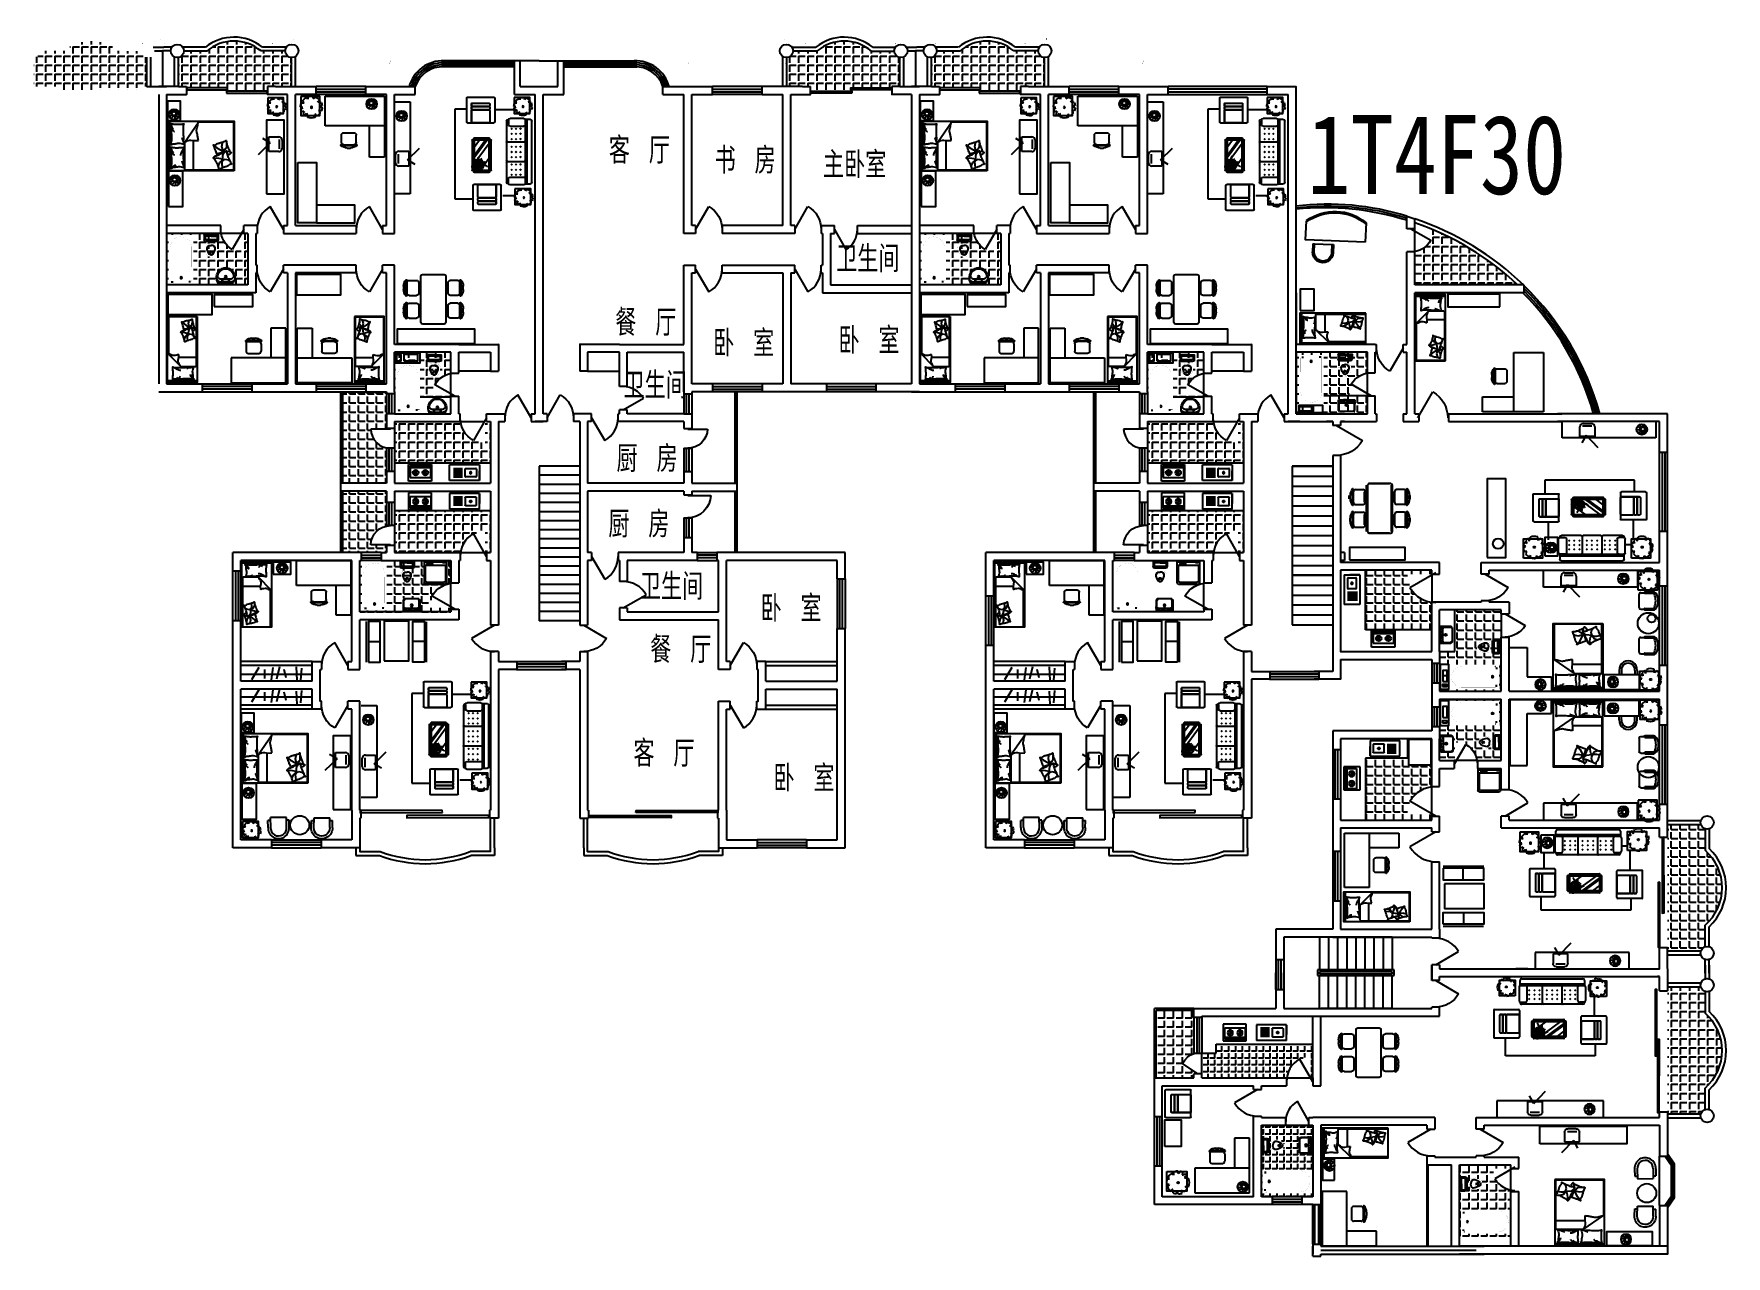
# Model space of a CAD drawing. Header units: millimetres. Extents: x 1155 to 52400, y 456 to 37454.
import ezdxf
from ezdxf.enums import TextEntityAlignment as Align

# ---------------------------------------------------------------- set-up
doc = ezdxf.new("R2010")
doc.units = ezdxf.units.MM
doc.linetypes.add('HIDDEN', pattern=[7.5, 5, -2.5])
for name, color, linetype in [('PUB_TEXT', 7, 'Continuous'), ('PUB_WINDW', 7, 'Continuous'), ('STAIR', 2, 'Continuous'), ('TOTHER', 7, 'Continuous'), ('WALL', 255, 'Continuous'), ('WINDOW', 2, 'Continuous')]:
    doc.layers.add(name, color=color, linetype=linetype)
doc.styles.add('-宋体', font='SimSun.ttf', dxfattribs={"width": 0.8})
doc.styles.add('_HZTXT', font='txt', dxfattribs={"width": 0.8, "bigfont": 'HZTXT'})
doc.styles.add('DIM_FONT', font='SIMPLEX', dxfattribs={"width": 0.8})
doc.styles.add('SIMPLEX', font='SIMPLEX.SHX')
doc.styles.get("Standard").update_dxf_attribs({"font": 'arial.ttf'})
pattern_1 = [(0, (-29328.37, 4472.77), (0, -275), [200, -75]), (270, (-29328.37, 4472.77), (-275, -2e-14), [200, -75])]
pattern_2 = [(90, (-20705.88, -145890.8), (-209.55, -1e-14), [152.4, -57.15]), (180, (-20705.88, -145890.8), (-2e-30, -209.55), [152.4, -57.15])]
pattern_3 = [(0, (-178766.93, -200318.15), (0, 275), [200, -75]), (90, (-178766.93, -200318.15), (-275, 2e-14), [200, -75])]
pattern_4 = [(0, (-52128.37, 4472.77), (0, -275), [200, -75]), (270, (-52128.37, 4472.77), (-275, -2e-14), [200, -75])]

msp = doc.modelspace()

# ---------------------------------------------------------------- texts
at = {"layer": 'PUB_TEXT', "style": '-宋体', "width": 0.8}
msp.add_text('1T4F30', height=2400, dxfattribs=at).set_placement((39719, 32603))

# ---------------------------------------------------------------- blocks, each defined once
blk = doc.blocks.new('M_C33SQR')
for p, q in [((-433, 755), (-433, 25)), ((392, 780), (-408, 780)), ((242, 600), (-258, 600)), ((267, 575), (267, 0)), ((417, 755), (417, 25)), ((392, 0), (-408, 0))]:
    blk.add_line(p, q)
for points in [[(242, 600), (-258, 600, 0.414214), (-283, 575), (-283, 525, 0.414214), (-258, 500), (242, 500, 0.414214), (267, 525), (267, 575, 0.414214)], [(242, 500), (-258, 500, 0.414214), (-283, 475), (-283, 425, 0.414214), (-258, 400), (242, 400, 0.414214), (267, 425), (267, 475, 0.414214)], [(242, 400), (-258, 400, 0.414214), (-283, 375), (-283, 25, 0.414214), (-258, 0), (242, 0, 0.414214), (267, 25), (267, 375, 0.414214)]]:
    blk.add_lwpolyline(points, format="xyb", close=True)
for centre, start, end in [((-408, 755), 90, 180), ((242, 575), 0, 90), ((392, 755), 0, 90), ((-408, 25), 180, 270), ((392, 25), 270, 0)]:
    blk.add_arc(centre, 25, start, end)
at = {"width": 0.8, "flags": 9}
for tag in ['XSIZE', 'YSIZE']:
    blk.add_attdef(tag, (0, 0), '', height=0.5, dxfattribs=at)
blk = doc.blocks.new('M_C57NTX')
for p, q in [((-496, -226), (-496, 233)), ((-486, 243), (-481, 243)), ((-427, 268), (-471, 224)), ((-399, 268), (-471, 196)), ((-471, -226), (-471, 233)), ((-446, 283), (-446, 278)), ((-436, 293), (473, 293)), ((-436, 268), (473, 268)), ((-431, 72), (-217, 228)), ((-431, -116), (43, 228)), ((-431, -159), (102, 228)), ((-336, -222), (283, 228)), ((106, -222), (469, 42)), ((436, 268), (509, 196)), ((465, 268), (509, 224)), ((483, 283), (483, 278)), ((509, 233), (509, -226)), ((524, 243), (519, 243)), ((534, 233), (534, -226)), ((-486, -236), (-481, -236)), ((-399, -262), (-471, -189)), ((-427, -262), (-471, -218)), ((-446, -277), (-446, -272)), ((473, -262), (-436, -262)), ((473, -287), (-436, -287)), ((436, -262), (509, -189)), ((465, -262), (509, -218)), ((483, -277), (483, -272)), ((524, -236), (519, -236))]:
    blk.add_line(p, q)
blk.add_lwpolyline([(-431, -222), (-431, 228), (469, 228), (469, -222)], close=True)
at = {"const_width": 12}
for points in [[(123, 120, 1), (135, 120, 1)], [(189, 24, 1), (201, 24, 1)], [(225, 150, 1), (237, 150, 1)], [(253, 126, 1), (265, 126, 1)], [(264, 18, 1), (276, 18, 1)], [(277, 84, 1), (289, 84, 1)], [(288, 107, 1), (300, 107, 1)], [(294, 93, 1), (306, 93, 1)], [(297, 74, 1), (309, 74, 1)], [(305, 18, 1), (317, 18, 1)], [(308, 87, 1), (320, 87, 1)], [(409, 163, 1), (421, 163, 1)], [(418, 27, 1), (430, 27, 1)], [(486, 90, 1), (498, 90, 1)], [(220, -38, 1), (232, -38, 1)], [(324, -108, 1), (336, -108, 1)]]:
    blk.add_lwpolyline(points, format="xyb", close=True, dxfattribs=at)
blk.add_circle((308, 86), 144)
for centre, radius, start, end in [((-486, 233), 10, 90, 180), ((-481, 233), 10, 0, 90), ((-436, 283), 10, 90, 180), ((-436, 278), 10, 180, 270), ((228, -157), 293, 78.5516, 130.9815), ((280, -402), 502, 88.3286, 108.729), ((344, -194), 291, 103.0452, 139.7766), ((110, -88), 259, 48.7581, 83.8624), ((109, 83), 193, 6.9904, 78.0284), ((364, -84), 190, 114.0956, 166.2953), ((176, 42), 126, 28.8901, 78.4579), ((482, -98), 260, 134.4861, 189.3762), ((613, -62), 346, 155.0888, 185.9637), ((781, 125), 490, 163.8561, 179.1105), ((267, -555), 642, 70.5249, 87.8244), ((624, 28), 325, 171.2496, 218.2333), ((-395, 504), 810, 328.9873, 340.361), ((421, -27), 169, 62.9909, 135.9102), ((404, -128), 234, 53.3231, 115.7633), ((-1013, -1156), 1790, 39.0488, 42.6799), ((448, -69), 233, 85.8741, 126.9558), ((269, -208), 287, 31.315, 82.1378), ((156, 293), 219, 342.9456, 6.4814), ((473, 283), 10, 0, 90), ((473, 278), 10, 270, 0), ((519, 233), 10, 90, 180), ((524, 233), 10, 0, 90), ((-486, -226), 10, 180, 270), ((-481, -226), 10, 270, 0), ((-436, -272), 10, 90, 180), ((-436, -277), 10, 180, 270), ((473, -272), 10, 0, 90), ((473, -277), 10, 270, 0), ((519, -226), 10, 180, 270), ((524, -226), 10, 270, 0)]:
    blk.add_arc(centre, radius, start, end)
at = {"style": 'DIM_FONT', "width": 0.8, "flags": 9}
for tag in ['XSIZE', 'YSIZE']:
    blk.add_attdef(tag, (0, 0), '', height=0.5, dxfattribs=at)
blk = doc.blocks.new('_DBLK')
blk.add_line((-0.5, 0), (0, -0.866))
blk.add_arc((-0.5, 0), 1, 300, 0)
at = {"style": 'SIMPLEX', "flags": 9}
blk.add_attdef('A', text='', height=1, dxfattribs=at).set_placement((0, 1.5), align=Align.MIDDLE)
blk = doc.blocks.new('M_C56KIS')
for p, q in [((62, 318), (72, 242)), ((72, 242), (101, 299)), ((101, 299), (101, 299))]:
    blk.add_line(p, q)
blk.add_lwpolyline([(294, 325), (294, -275), (-306, -275), (-306, 325)], close=True)
blk.add_circle((-46, -16), 24.7)
for centre, radius, start, end in [((-277, -88), 115, 97.3912, 159.6952), ((-332, -105), 143, 71.8009, 110.5991), ((-46, -12), 338, 154.3498, 173.0356), ((-402, 850), 718, 274.1465, 282.1238), ((-307, 139), 56.5, 8.941, 100.0107), ((-46, -12), 340, 112.0103, 142.6392), ((-371, -22), 380, 45.9782, 58.5315), ((-666, 365), 570, 348.5728, 356.6649), ((-46, -12), 348, 72.0426, 98.475), ((-46, -12), 341, 37.2751, 64.8245), ((207, 198), 84.2, 254.8555, 310.96), ((82, 215), 145, 319.7203, 351.7151), ((-46, -12), 345, 0.5321, 25.5856), ((-46, -12), 342, 185.9236, 201.5277), ((-287, -214), 106, 81.8314, 131.8278), ((-119, -230), 194, 141.6582, 174.3093), ((-46, -12), 333, 216.594, 237.4464), ((-456, -26), 353, 310.8536, 325.193), ((259, -243), 425, 177.9455, 193.2146), ((-46, -12), 346, 251.5307, 290.63), ((1320, -611), 1274, 161.2865, 167.5451), ((-13, -284), 151, 354.7323, 32.8544), ((-46, -12), 339, 302.6098, 320.6752), ((1199, 167), 1058, 196.6397, 201.9099), ((262, -63), 99.6, 227.0454, 270.9651), ((241, 102), 125, 263.2775, 297.8128), ((333, 45), 131, 215.3868, 249.7411), ((-46, -12), 344, 334.0767, 348.9021)]:
    blk.add_arc(centre, radius, start, end)
at = {"style": 'DIM_FONT', "width": 0.8, "flags": 9}
for tag in ['XSIZE', 'YSIZE']:
    blk.add_attdef(tag, (0, 0), '', height=0.5, dxfattribs=at)
blk = doc.blocks.new('M_C46QQU')
for p, q in [((-1008, 250), (-1008, 661)), ((-975, 711), (-975, 720)), ((-958, 711), (-818, 711)), ((-925, 770), (-327, 770)), ((-768, 661), (-768, 250)), ((-713, 627), (-683, 597)), ((-683, 627), (-713, 597)), ((-556, 627), (-526, 597)), ((-526, 627), (-556, 597)), ((-398, 627), (-368, 597)), ((-368, 627), (-398, 597)), ((-298, 740), (-298, 230)), ((-269, 770), (269, 770)), ((-138, 627), (-168, 597)), ((-168, 627), (-138, 597)), ((20, 627), (-11, 597)), ((-11, 627), (20, 597)), ((177, 627), (147, 597)), ((147, 627), (177, 597)), ((298, 740), (298, 230)), ((327, 770), (925, 770)), ((368, 627), (398, 597)), ((398, 627), (368, 597)), ((526, 627), (556, 597)), ((556, 627), (526, 597)), ((683, 627), (713, 597)), ((713, 627), (683, 597)), ((768, 661), (768, 250)), ((958, 711), (818, 711)), ((975, 711), (975, 720)), ((1008, 250), (1008, 661)), ((-975, 50), (-975, 203)), ((975, 200), (-975, 200)), ((975, 150), (-975, 150)), ((-818, 200), (-958, 200)), ((925, 0), (-925, 0)), ((-713, 500), (-683, 469)), ((-683, 500), (-713, 469)), ((-713, 363), (-683, 332)), ((-683, 363), (-713, 332)), ((-556, 500), (-526, 469)), ((-526, 500), (-556, 469)), ((-526, 363), (-556, 332)), ((-556, 363), (-526, 332)), ((-398, 500), (-368, 469)), ((-368, 500), (-398, 469)), ((-398, 363), (-368, 332)), ((-368, 363), (-398, 332)), ((-138, 500), (-168, 469)), ((-168, 500), (-138, 469)), ((-138, 363), (-168, 332)), ((-168, 363), (-138, 332)), ((20, 500), (-11, 469)), ((-11, 500), (20, 469)), ((-11, 363), (20, 332)), ((20, 363), (-11, 332)), ((177, 500), (147, 469)), ((147, 500), (177, 469)), ((177, 363), (147, 332)), ((147, 363), (177, 332)), ((368, 500), (398, 469)), ((398, 500), (368, 469)), ((368, 363), (398, 332)), ((398, 363), (368, 332)), ((526, 500), (556, 469)), ((556, 500), (526, 469)), ((556, 363), (526, 332)), ((526, 363), (556, 332)), ((683, 500), (713, 469)), ((713, 500), (683, 469)), ((683, 363), (713, 332)), ((713, 363), (683, 332)), ((818, 200), (958, 200)), ((975, 200), (975, 50))]:
    blk.add_line(p, q)
for centre, radius, start, end in [((-958, 661), 50, 90, 180), ((-925, 720), 50, 90, 180), ((-818, 661), 50, 0, 90), ((-328, 740), 30, 360, 90), ((-268, 740), 30, 90, 180), ((268, 740), 30, 0, 90), ((328, 740), 30, 90, 180), ((818, 661), 50, 90, 180), ((925, 720), 50, 360, 90), ((958, 661), 50, 0, 90), ((-958, 250), 50, 180, 270), ((-925, 50), 50, 180, 270), ((-818, 250), 50, 270, 0), ((-328, 230), 30, 270, 0), ((-268, 230), 30, 180, 270), ((268, 230), 30, 270, 360), ((328, 230), 30, 180, 270), ((818, 250), 50, 180, 270), ((925, 50), 50, 270, 0), ((958, 250), 50, 270, 0)]:
    blk.add_arc(centre, radius, start, end)
at = {"style": 'DIM_FONT', "width": 0.8, "flags": 9}
for tag in ['XSIZE', 'YSIZE']:
    blk.add_attdef(tag, (0, 0), '', height=0.5, dxfattribs=at)
blk = doc.blocks.new('M_A14NPV')
for points in [[(0.18, 0.178), (0.177, 0.16), (-0.617, 0.16), (-0.617, 0.181)], [(0.632, 0.226), (0.629, 0.208), (-0.164, 0.208), (-0.164, 0.229)]]:
    blk.add_lwpolyline(points, close=True)
blk = doc.blocks.new('M_E19')
for p, q in [((-323, -113), (-323, -456)), ((299, -113), (-323, -113)), ((-323, -400), (299, -400)), ((-323, -456), (299, -456)), ((-291, -422), (-291, -434)), ((-216, -432), (-280, -432)), ((-280, -432), (-280, -448)), ((-280, -448), (-216, -448)), ((-216, -448), (-216, -432)), ((-199, -423), (-199, -434)), ((182, -422), (182, -434)), ((193, -432), (193, -448)), ((257, -432), (193, -432)), ((193, -448), (257, -448)), ((257, -448), (257, -432)), ((274, -423), (274, -434)), ((299, -456), (299, -113))]:
    blk.add_line(p, q)
for points in [[(-199, -423, 0.259034), (-201, -420, 0.076276), (-213, -415, 0.036515), (-226, -412, 0.026615), (-245, -411, 0.026615), (-264, -412, 0.036515), (-277, -415, 0.076276), (-289, -420, 0.259034), (-291, -423, 0.078462), (-291, -424, 0.056762)], [(-199, -434, 0.259034), (-201, -430, 0.076276), (-213, -425, 0.036515), (-226, -423, 0.026615), (-245, -422, 0.026615), (-264, -423, 0.036515), (-277, -425, 0.076276), (-289, -430, 0.259034), (-291, -434, 0.259034), (-289, -437, 0.056762), (-280, -441, 0.036515)], [(-216, -443, 0.008736), (-213, -442, 0.076276), (-201, -437, 0.259034), (-199, -434, 0.259034)], [(274, -423, 0.259034), (272, -420, 0.076276), (260, -415, 0.036515), (247, -412, 0.026615), (228, -411, 0.026615), (209, -412, 0.036515), (196, -415, 0.076276), (184, -420, 0.259034), (182, -423, 0.078462), (182, -424, 0.056762)], [(274, -434, 0.259034), (272, -430, 0.076276), (260, -425, 0.036515), (247, -423, 0.026615), (228, -422, 0.026615), (209, -423, 0.036515), (196, -425, 0.076276), (184, -430, 0.259034), (182, -434, 0.259034), (184, -437, 0.056762), (193, -441, 0.036515)], [(257, -443, 0.008736), (260, -442, 0.076276), (272, -437, 0.259034), (274, -434, 0.259034)]]:
    blk.add_lwpolyline(points, format="xyb")
at = {"layer": 'TOTHER', "linetype": 'Continuous'}
for p, q in [((-350, 0), (350, 0)), ((-350, -500), (-350, 0)), ((350, 0), (350, -500)), ((350, -500), (-350, -500))]:
    blk.add_line(p, q, dxfattribs=at)
for centre, radius in [((-158, -259), 82.5), ((-158, -259), 31.6), ((134, -259), 82.5), ((134, -259), 31.6)]:
    blk.add_circle(centre, radius, dxfattribs=at)
at = {"width": 0.8, "flags": 9}
for tag in ['XSIZE', 'YSIZE']:
    blk.add_attdef(tag, (0, 0), '', height=0.5, dxfattribs=at)
blk = doc.blocks.new('M_C36OAK')
for p, q in [((-447, 1650), (-447, 750)), ((3, 1650), (-447, 1650)), ((3, 750), (3, 1650)), ((-1199, 1247), (-739, 1247)), ((-1194, 1180), (-1194, 955)), ((-1019, 1347), (-920, 1347)), ((-744, 1180), (-744, 955)), ((-1647, 750), (-1647, 0)), ((3, 750), (-1647, 750)), ((-1127, 887), (-812, 887)), ((3, 0), (3, 750)), ((-1647, 0), (3, 0))]:
    blk.add_line(p, q)
for centre, radius, start, end in [((-1208, 1263), 10, 130.7265, 202.67), ((-1199, 1267), 20, 202.67, 270), ((-1009, 1032), 316, 91.7651, 130.7265), ((-969, -1431), 2713, 84.8023, 95.1977), ((-1127, 1180), 67.5, 90, 180), ((-929, 1032), 316, 49.2735, 88.2349), ((-812, 1180), 67.5, 0, 90), ((-739, 1267), 20, 270, 337.33), ((-730, 1263), 10, 337.33, 49.2735), ((-1127, 955), 67.5, 180, 270), ((-812, 955), 67.5, 270, 0)]:
    blk.add_arc(centre, radius, start, end)
at = {"width": 0.8, "flags": 9}
for tag in ['XSIZE', 'YSIZE']:
    blk.add_attdef(tag, (0, 0), '', height=0.5, dxfattribs=at)
blk = doc.blocks.new('M_C5')
for p, q in [((-54, -14), (-154, 45)), ((-71, 21), (-106, 120)), ((-60, 63), (-50, 152)), ((-28, 86), (7, 160)), ((-9, 88), (59, 149)), ((12, 83), (112, 114)), ((26, 75), (152, 50)), ((42, 53), (156, -35)), ((48, 21), (102, -123)), ((-26, -30), (-153, -47)), ((14, -26), (-99, -126)), ((41, -2), (5, -160))]:
    blk.add_line(p, q)
for centre, radius in [((0, 0), 160), ((-11, 28), 60)]:
    blk.add_circle(centre, radius)
at = {"width": 0.8, "flags": 9}
for tag in ['XSIZE', 'YSIZE']:
    blk.add_attdef(tag, (0, 0), '', height=0.5, dxfattribs=at)
blk = doc.blocks.new('M_C20')
at = {"linetype": 'Continuous'}
for p, q in [((-636, 913), (584, 913)), ((-14, 851), (-14, 502)), ((-26, -493), (-26, -842)), ((-636, -904), (596, -904))]:
    blk.add_line(p, q, dxfattribs=at)
for points in [[(-633, 856), (-633, 500), (592, 500), (592, 856)], [(-593, -368), (-593, 382), (607, 382), (607, -368)], [(-633, -842), (-633, -487), (592, -487), (592, -842)]]:
    blk.add_lwpolyline(points, close=True, dxfattribs=at)
at = {"width": 0.8, "flags": 9}
for tag in ['XSIZE', 'YSIZE']:
    blk.add_attdef(tag, (0, 0), '', height=0.5, dxfattribs=at)
blk = doc.blocks.new('_WBLK')
for p, q in [((-0.5, 0.5), (0.5, 0.5)), ((0.5, 0.167), (-0.5, 0.167)), ((0.5, -0.167), (-0.5, -0.167)), ((-0.5, -0.5), (0.5, -0.5))]:
    blk.add_line(p, q)
at = {"style": 'SIMPLEX', "flags": 9}
blk.add_attdef('A', text='', height=1, dxfattribs=at).set_placement((0, 1.5), align=Align.MIDDLE)
blk = doc.blocks.new('M_C3')
for p, q in [((-319, 296), (-319, 84)), ((-319, 84), (-239, 84)), ((-239, 296), (-239, 0)), ((-239, 0), (239, 0)), ((239, 296), (239, 0)), ((239, 84), (319, 84)), ((319, 296), (319, 84))]:
    blk.add_line(p, q)
for radius, start, end in [(320, 356.4494, 183.5506), (240, 355.2636, 184.7364)]:
    blk.add_arc((0, 316), radius, start, end)
at = {"width": 0.8, "flags": 9}
for tag in ['YSIZE', 'XSIZE', 'XSIZE', 'YSIZE']:
    blk.add_attdef(tag, (0, 0), '', height=0.5, dxfattribs=at)
blk = doc.blocks.new('M_C4')
for p, q in [((0, -150), (0, 150)), ((363, 169), (84, 169)), ((100, 250), (350, 250)), ((450, 150), (450, -150)), ((450, -150), (0, -150)), ((187, -107), (57, -336)), ((187, -107), (547, -475))]:
    blk.add_line(p, q)
for centre, start, end in [((100, 150), 90, 180), ((350, 150), 0, 90)]:
    blk.add_arc(centre, 100, start, end)
at = {"flags": 9}
for tag in ['XSIZE', 'YSIZE']:
    blk.add_attdef(tag, (0, 0), '', height=0.5, dxfattribs=at)
at = {"width": 0.8, "flags": 9}
for tag in ['YSIZE', 'XSIZE', 'XSIZE', 'YSIZE']:
    blk.add_attdef(tag, (225, -150), '', height=0.5, dxfattribs=at)
blk = doc.blocks.new('M_C55HKH')
for p, q in [((0, -52), (900, -52)), ((26, -509), (26, -1968)), ((503, -489), (46, -489)), ((503, -489), (872, -858)), ((46, -761), (564, -761)), ((872, -1968), (872, -858)), ((146, -1456), (100, -1409)), ((211, -1478), (146, -1456)), ((278, -1459), (211, -1478)), ((278, -1459), (251, -1606)), ((278, -1459), (305, -1407)), ((278, -1459), (357, -1410)), ((317, -1498), (278, -1459)), ((299, -1273), (295, -1270)), ((307, -1352), (299, -1273)), ((305, -1407), (307, -1352)), ((412, -1527), (317, -1498)), ((357, -1410), (393, -1337)), ((393, -1337), (392, -1318)), ((495, -1523), (412, -1527)), ((46, -1988), (852, -1988)), ((163, -1664), (89, -1649)), ((154, -1766), (147, -1841)), ((196, -1718), (154, -1766)), ((249, -1682), (175, -1667)), ((249, -1682), (196, -1718)), ((219, -1643), (211, -1652)), ((251, -1606), (219, -1643)), ((266, -1787), (243, -1892)), ((249, -1682), (286, -1639)), ((249, -1682), (266, -1787)), ((292, -1700), (249, -1682)), ((286, -1639), (333, -1628)), ((391, -1769), (292, -1700)), ((333, -1628), (405, -1618)), ((469, -1839), (391, -1769))]:
    blk.add_line(p, q)
blk.add_lwpolyline([(0, -2000), (0, 0), (900, 0), (900, -2000)], close=True)
for points in [[(135, -134, -0.263368), (107, -115, -0.494818), (116, -96, -0.049225), (134, -94, -0.036831), (158, -96, -0.031893), (196, -104, 0.035782), (230, -111, 0.032941), (319, -117, 0.026564), (430, -111, 0.017905), (468, -106, -0.033397), (488, -104, -0.03204), (525, -104, 0.018442), (590, -107, 0.010837), (654, -107, 0.014624), (702, -104, 0.111249), (725, -96, -0.153708), (742, -92, -0.076444), (749, -94, -0.215512), (751, -96, -0.585858), (748, -99, 0.363489), (744, -102, 0.191716), (743, -113, -0.129675), (745, -130, -0.01735), (742, -147, 0.019326), (740, -162, 0.018818), (733, -230, 0.021828), (732, -289, 0.006204), (734, -323, 0.001963), (740, -430, 0.028341), (744, -466, -0.117014), (744, -475, -0.36606), (742, -476, -0.03973), (728, -473, -0.048309), (715, -468, 0.062981), (704, -464, 0.04058), (681, -461, 0.014345), (614, -458, 0.005484), (488, -459, 0.007153), (392, -462, 0.008762), (350, -465, -0.008153), (304, -468, -0.06251), (247, -463, 0.078669), (201, -461, 0.047825), (179, -466, -0.034494), (148, -473, -0.023571), (123, -476, -0.510228), (122, -475), (129, -445), (150, -363, 0.073041), (152, -343, 0.023305), (146, -282, 0.018299), (142, -259, -0.01097), (135, -221, -0.042281), (132, -187, -0.027201), (135, -133)], [(133, -150, -0.05369), (148, -163, -0.070312), (156, -175, -0.015448), (159, -183, -0.013244), (163, -194, -0.082127), (166, -212, -0.064164), (163, -235)], [(135, -134, -0.077379), (170, -159, -0.077379), (195, -194, -0.047525), (205, -218, -0.047525), (210, -244)], [(225, -460, 0.009729), (253, -451, 0.009729), (280, -441, 0.007971), (301, -432, 0.007971), (323, -423)], [(695, -462, 0.016108), (656, -436, 0.024599), (629, -421, 0.009477), (580, -397, 0.015937), (550, -385, 0.072521), (534, -381, 0.033339), (498, -381)], [(503, -489, -0.085272), (566, -599, -0.124044), (575, -686), (562, -782), (563, -854)], [(609, -107, 0.027842), (585, -118, 0.048685), (573, -126, 0.023666), (545, -150, 0.031223), (526, -171, 0.046801), (521, -179, 0.023191), (513, -196)], [(691, -102, 0.088153), (656, -105, 0.088153), (625, -120, 0.077547), (604, -142, 0.077547), (590, -169)], [(563, -854, -0.027362), (602, -838, -0.040834), (629, -830, -0.038441), (717, -821, -0.076528), (761, -826, -0.103649), (788, -840, 0.093398), (818, -857, 0.072727), (841, -861, 0.052315), (872, -858)], [(400, -1581, 0.025626), (402, -1591, 0.0108), (426, -1697, 0.00456), (445, -1769, 0.01125), (454, -1797, 0.069394), (462, -1813, -0.079756), (468, -1827, -0.106399), (469, -1839, -0.328642), (466, -1842, -0.299547), (461, -1840, 0.189917), (454, -1835, 0.033518), (446, -1833, 0.075627), (442, -1833, 0.053489), (436, -1835, 0.017838), (418, -1843, 0.038394), (397, -1855, -0.059529), (384, -1862, -0.035943), (362, -1869, -0.011245), (291, -1884, -0.006203), (259, -1889, 0.010783), (241, -1893, 0.019485), (230, -1895, 0.005062), (188, -1908, 0.101392), (167, -1919, -0.223768), (156, -1922, -0.25558), (153, -1920, -0.081563), (150, -1907, -0.071805), (151, -1893, 0.069985), (152, -1879, 0.03546), (145, -1831, 0.029432), (130, -1774, 0.001554), (121, -1746, -0.00152), (112, -1718, -0.004735), (102, -1689, 0.00382), (91, -1653, 0.296001), (66, -1634, -0.649774), (61, -1616, -0.02319), (65, -1613, 0.0288), (68, -1610, 0.005727), (73, -1605, -0.004358), (80, -1599, -0.027528), (94, -1586, -0.046214), (104, -1580, -0.194121), (117, -1579, 0.133719), (137, -1580, 0.005779), (155, -1575, 0.008882)]]:
    blk.add_lwpolyline(points, format="xyb")
blk.add_lwpolyline([(345, -1251, 0.101392), (366, -1238, -0.223768), (377, -1234, -0.25558), (380, -1236, -0.081563), (384, -1249, -0.071805), (384, -1263, 0.069985), (384, -1277, 0.03546), (394, -1324, 0.029432), (414, -1380, 0.001554), (425, -1407, -0.00152), (437, -1434, -0.004735), (448, -1462, 0.00382), (462, -1497, 0.296001), (488, -1515, -0.649774), (495, -1532, -0.02319), (491, -1536, 0.0288), (488, -1539, 0.005727), (484, -1544, -0.004358), (478, -1551, -0.027528), (464, -1564, -0.046214), (455, -1571, -0.194121), (442, -1573, 0.133719), (422, -1574, 0.011505), (387, -1586, 0.008882), (343, -1604, 0.012426), (286, -1629, -0.033612), (264, -1637), (218, -1652), (182, -1663, 0.224341), (170, -1674, -0.722772), (163, -1673, -0.103513), (163, -1670, 0.053465), (163, -1664, 0.030109), (161, -1646, -0.031436), (159, -1628, -0.05324), (160, -1616, 0.05518), (161, -1604, 0.056271), (157, -1583, 0.0108), (124, -1480, 0.00456), (100, -1409, 0.01125), (89, -1381, 0.069394), (80, -1366, -0.079756), (73, -1353, -0.106399), (71, -1341, -0.328642), (74, -1338, -0.299547), (79, -1340, 0.189917), (86, -1344, 0.033518), (94, -1345, 0.075627), (98, -1345, 0.053489), (104, -1343, 0.017838), (122, -1333, 0.038394), (141, -1319, -0.059529), (154, -1311, -0.035943), (175, -1303, -0.011245), (245, -1283, -0.006203), (276, -1275, 0.010783), (295, -1270, 0.019485), (305, -1266, 0.005062)], format="xyb", close=True)
for centre, start, end in [((46, -509), 90, 180), ((46, -741), 180, 270), ((46, -1968), 180, 270), ((852, -1968), 270, 0)]:
    blk.add_arc(centre, 20, start, end)
at = {"style": 'DIM_FONT', "width": 0.8, "flags": 9}
for tag in ['XSIZE', 'YSIZE']:
    blk.add_attdef(tag, (0, 0), '', height=0.5, dxfattribs=at)
blk = doc.blocks.new('M_E16')
for p, q in [((-359, -351), (-359, -119)), ((-347, -107), (-34, -107)), ((-34, -363), (-347, -363)), ((-22, -119), (-22, -351)), ((63, -103), (336, -103)), ((63, -132), (336, -132)), ((63, -153), (336, -153)), ((63, -182), (336, -182)), ((63, -203), (336, -203)), ((63, -232), (336, -232)), ((63, -253), (336, -253)), ((63, -282), (336, -282)), ((63, -303), (336, -303)), ((63, -332), (336, -332)), ((63, -353), (336, -353))]:
    blk.add_line(p, q)
for points, const_width in [([(-353, -95), (-370, -113)], 1.91), ([(-370, -357), (-370, -113)], 2), ([(-370, -357), (-353, -375)], 1.91), ([(-353, -95), (-28, -95)], 1.8), ([(-28, -375), (-353, -375)], 1.8), ([(-10, -113), (-28, -95)], 1.91), ([(-28, -375), (-10, -357)], 1.91), ([(-10, -113), (-10, -357)], 2)]:
    blk.add_lwpolyline(points, dxfattribs=dict(const_width=const_width))
for points in [[(-347, -107), (-351, -108), (-354, -110), (-357, -113), (-358, -117), (-359, -119)], [(-359, -351), (-358, -355), (-356, -358), (-353, -361), (-349, -363), (-347, -363)], [(-216, -235), (-215, -245), (-209, -255), (-202, -261), (-192, -265), (-182, -265), (-172, -261), (-164, -255), (-159, -245), (-157, -235), (-159, -225), (-164, -215), (-172, -209), (-182, -205), (-192, -205), (-202, -209), (-209, -215), (-215, -225), (-216, -235)], [(-206, -235), (-205, -242), (-201, -248), (-196, -252), (-190, -254), (-183, -254), (-177, -252), (-172, -248), (-169, -242), (-168, -235), (-169, -228), (-172, -222), (-177, -218), (-183, -215), (-190, -215), (-196, -218), (-201, -222), (-205, -228), (-206, -235)], [(-22, -119), (-23, -115), (-25, -111), (-28, -109), (-32, -107), (-34, -107)], [(-34, -363), (-30, -362), (-26, -360), (-24, -357), (-22, -353), (-22, -351)]]:
    blk.add_lwpolyline(points)
at = {"layer": 'TOTHER', "linetype": 'Continuous'}
for p, q in [((-450, 0), (450, 0)), ((-450, -471), (-450, 0)), ((450, 0), (450, -471)), ((-450, -471), (450, -471))]:
    blk.add_line(p, q, dxfattribs=at)
at = {"layer": 'TOTHER', "linetype": 'HIDDEN'}
blk.add_line((-450, 0), (-450, -300), dxfattribs=at)
at = {"width": 0.8, "flags": 9}
for tag in ['XSIZE', 'YSIZE']:
    blk.add_attdef(tag, (0, 0), '', height=0.5, dxfattribs=at)
blk = doc.blocks.new('M_E4')
for p, q in [((670, -80), (670, -137)), ((670, -86), (670, -97)), ((670, -663), (670, -614))]:
    blk.add_line(p, q)
at = {"const_width": 1.5}
for points in [[(-750, -750), (-750, 0)], [(-750, 0), (750, 0)], [(750, 0), (750, -750)], [(608, -56), (640, -56)], [(670, -90), (670, -656)], [(750, -750), (-750, -750)], [(670, -663), (670, -655)]]:
    blk.add_lwpolyline(points, dxfattribs=at)
for points in [[(-399, -56, 0.930688), (-388, -693, 0.930688)], [(670, -86, 0.414214), (640, -56, 0.414214)], [(670, -90, 0.041784), (670, -85, 0.412615)], [(640, -693, 0.414214), (670, -663, 0.414214)]]:
    blk.add_lwpolyline(points, format="xyb", dxfattribs=at)
at = {"const_width": 1.5, "flags": 128}
for points in [[(-399, -56), (608, -56)], [(-399, -694), (645, -692)]]:
    blk.add_lwpolyline(points, dxfattribs=at)
for radius in [25, 23]:
    blk.add_circle((550, -381), radius)
blk.add_arc((640, -663), 30, 270, 280.176)
at = {"width": 0.8, "flags": 9}
for tag in ['XSIZE', 'YSIZE']:
    blk.add_attdef(tag, (0, 0), '', height=0.5, dxfattribs=at)
blk = doc.blocks.new('M_A2ZXL')
blk.add_line((-0.472, 0), (-0.472, -1))
blk.add_arc((-0.5, 0), 1, 271.62314, 0)
blk = doc.blocks.new('M_E0')
for p, q in [((-279, -123), (-251, -123)), ((-277, -51), (-251, -51)), ((-251, -26), (251, -26)), ((-251, -349), (-251, -26)), ((-221, -381), (-251, -349)), ((-232, -26), (-232, -79)), ((-232, -79), (-154, -79)), ((-191, -100), (-232, -127)), ((-232, -127), (-232, -335)), ((-232, -335), (-191, -381)), ((222, -381), (-221, -381)), ((-191, -100), (189, -100)), ((-149, -84), (-149, -100)), ((0, -26), (-90, -26)), ((-90, -26), (90, -26)), ((148, -84), (148, -100)), ((232, -79), (153, -79)), ((232, -335), (191, -381)), ((192, -101), (232, -127)), ((222, -381), (251, -349)), ((232, -26), (232, -79)), ((232, -127), (232, -335)), ((251, -349), (251, -26)), ((279, -51), (253, -51)), ((281, -123), (253, -123))]:
    blk.add_line(p, q)
at = {"const_width": 1.5}
for points in [[(-280, 0), (-280, -350)], [(-280, 0), (280, 0)], [(280, 0), (280, -350)], [(-280, -350), (-230, -410)], [(-230, -410), (230, -410)], [(280, -350), (230, -410)]]:
    blk.add_lwpolyline(points, dxfattribs=at)
for centre, radius in [((-89, -56), 15), ((1, -182), 33.1), ((1, -182), 24.9), ((1, -44), 8), ((91, -54), 15)]:
    blk.add_circle(centre, radius)
for centre, start, end in [((-154, -84), 0, 90), ((153, -84), 90, 180), ((189, -105), 57.2444, 90)]:
    blk.add_arc(centre, 5, start, end)
at = {"width": 0.8, "flags": 9}
for tag in ['XSIZE', 'YSIZE']:
    blk.add_attdef(tag, (0, 0), '', height=0.5, dxfattribs=at)
blk = doc.blocks.new('M_E7')
for p, q in [((-201, 62), (-201, -265)), ((-10, 112), (-151, 112)), ((-150, 61), (-150, -264)), ((-41, 81), (-130, 81)), ((-36, -102), (-36, 76)), ((0, -102), (0, 102)), ((-10, -315), (-151, -315)), ((-41, -284), (-130, -284)), ((-36, -102), (-36, -279)), ((0, -102), (0, -305))]:
    blk.add_line(p, q)
at = {"const_width": 1}
for points in [[(-651, -24), (-637, -1), (-550, 51), (-451, 83), (-371, 88), (-294, 37), (-262, -18), (-252, -84), (-252, -102)], [(-651, -180), (-637, -202), (-550, -254), (-451, -287), (-371, -292), (-294, -240), (-262, -186), (-252, -119), (-252, -102)]]:
    blk.add_lwpolyline(points, dxfattribs=at)
for points in [[(-597, -59), (-590, -49), (-523, -9), (-438, 19), (-389, 22), (-343, -9), (-325, -40), (-317, -89), (-317, -102)], [(-596, -145), (-590, -154), (-523, -194), (-438, -222), (-389, -225), (-343, -194), (-325, -164), (-317, -114), (-317, -102)]]:
    blk.add_lwpolyline(points)
blk.add_lwpolyline([(-644, -15, 0.39866), (-643, -191, 0.39866)], format="xyb", dxfattribs=at)
for centre, radius, start, end in [((-151, 62), 50, 90, 180), ((-130, 61), 20, 90, 180), ((-41, 76), 5, 0, 90), ((-10, 102), 10, 0, 90), ((-551, -102), 62.6, 137.0381, 223.979), ((-511, -114), 47.8, 77.2641, 164.6652), ((-511, -89), 47.8, 195.3348, 282.7359), ((-541, -103), 54.1, 1.1332, 40.3816), ((-541, -101), 54.1, 319.6184, 358.8668), ((-151, -265), 50, 180, 270), ((-130, -264), 20, 180, 270), ((-41, -279), 5, 270, 0), ((-10, -305), 10, 270, 0)]:
    blk.add_arc(centre, radius, start, end)
at = {"width": 0.8, "flags": 9}
for tag in ['XSIZE', 'YSIZE']:
    blk.add_attdef(tag, (0, 0), '', height=0.5, dxfattribs=at)
blk = doc.blocks.new('M_E20')
for p, q in [((345, 0), (-345, 0)), ((-302, -36), (-345, -36)), ((-307, -144), (-307, -611)), ((-302, -35), (-302, -66)), ((-302, -66), (-219, -66)), ((-219, -66), (-219, -35)), ((345, -36), (-219, -36)), ((123, -87), (123, -99)), ((133, -96), (133, -113)), ((198, -96), (133, -96)), ((133, -113), (198, -113)), ((198, -113), (198, -96)), ((215, -88), (215, -99)), ((307, -144), (307, -611)), ((267, -651), (-267, -651))]:
    blk.add_line(p, q)
blk.add_lwpolyline([(83, -94, 0.185158), (88, -107, 0.102042), (108, -122, 0.060862), (133, -130, 0.047173), (166, -133, 0.047173), (200, -130, 0.060862), (225, -122, 0.102042), (245, -107, 0.185158), (250, -94, 0.185158), (245, -82, 0.102042), (225, -67, 0.060862), (200, -59, 0.047173), (166, -56, 0.047173), (133, -59, 0.060862), (108, -67, 0.102042), (88, -82, 0.185158)], format="xyb", close=True)
for points in [[(215, -88, 0.259034), (213, -85, 0.076276), (201, -80, 0.036515), (188, -77, 0.026615), (169, -76, 0.026615), (150, -77, 0.036515), (137, -80, 0.076276), (125, -85, 0.259034), (123, -88, 0.078462), (123, -89, 0.056762)], [(215, -99, 0.259034), (213, -95, 0.076276), (201, -90, 0.036515), (188, -88, 0.026615), (169, -87, 0.026615), (150, -88, 0.036515), (137, -90, 0.076276), (125, -95, 0.259034), (123, -99, 0.259034), (125, -102, 0.056762), (133, -106, 0.036515)], [(198, -108, 0.008736), (201, -107, 0.076276), (213, -102, 0.259034), (215, -99, 0.259034)]]:
    blk.add_lwpolyline(points, format="xyb")
blk.add_circle((-259, -35), 17.5)
for centre, start, end in [((-267, -611), 180, 270), ((267, -611), 270, 0)]:
    blk.add_arc(centre, 40, start, end)
at = {"layer": 'TOTHER', "linetype": 'Continuous'}
for p, q in [((-345, -656), (-345, 0)), ((345, 0), (345, -656)), ((-345, -145), (345, -145)), ((295, -706), (-295, -706))]:
    blk.add_line(p, q, dxfattribs=at)
for centre, start, end in [((-295, -656), 180, 270), ((295, -656), 270, 0)]:
    blk.add_arc(centre, 50, start, end, dxfattribs=at)
at = {"width": 0.8, "flags": 9}
for tag in ['XSIZE', 'YSIZE']:
    blk.add_attdef(tag, (0, 0), '', height=0.5, dxfattribs=at)
blk = doc.blocks.new('M_B0OPK')
for p, q in [((-0.5, 0.5), (0.5, 0.5)), ((0.5, 0.167), (-0.5, 0.167)), ((0.5, -0.167), (-0.5, -0.167)), ((-0.5, -0.5), (0.5, -0.5))]:
    blk.add_line(p, q)
blk = doc.blocks.new('M_E6')
for p, q in [((240, 0), (-240, 0)), ((-237, 0), (239, 0)), ((240, 0), (270, -79)), ((-213, -36), (-271, -91)), ((-240, 0), (-270, -79)), ((-179, -23), (181, -23)), ((141, -105), (-141, -105)), ((-141, -105), (141, -105)), ((217, -37), (274, -95))]:
    blk.add_line(p, q)
for centre, radius in [((-99, -65), 16.3), ((2, -172), 31.6), ((2, -172), 23), ((101, -65), 16.3)]:
    blk.add_circle(centre, radius)
for centre, radius, start, end in [((28, -152), 307, 166.1751, 244.7296), ((-141, -205), 100, 90, 190.5602), ((0, -179), 243, 190.5602, 349.4398), ((-179, -73), 50, 90, 133.181), ((0, -201), 250, 245.8071, 296.4628), ((28, -152), 307, 266.589, 266.5936), ((-28, -152), 307, 297.0639, 13.8249), ((141, -205), 100, 349.4398, 90), ((181, -73), 50, 44.5607, 90)]:
    blk.add_arc(centre, radius, start, end)
at = {"width": 0.8, "flags": 9}
for tag in ['XSIZE', 'YSIZE']:
    blk.add_attdef(tag, (0, 0), '', height=0.5, dxfattribs=at)
blk = doc.blocks.new('M_C25MYD')
for p, q in [((-569, 821), (-109, 821)), ((-564, 754), (-564, 529)), ((-389, 921), (-290, 921)), ((-114, 754), (-114, 529)), ((117, 821), (577, 821)), ((122, 754), (122, 529)), ((298, 921), (397, 921)), ((572, 754), (572, 529)), ((-746, 342), (-746, -308)), ((704, 392), (-696, 392)), ((-497, 461), (-182, 461)), ((190, 461), (505, 461)), ((754, -308), (754, 342)), ((-696, -358), (704, -358)), ((-564, -720), (-564, -495)), ((-182, -427), (-497, -427)), ((-114, -720), (-114, -495)), ((122, -720), (122, -495)), ((505, -427), (190, -427)), ((572, -720), (572, -495)), ((-109, -787), (-569, -787)), ((-290, -887), (-389, -887)), ((577, -787), (117, -787)), ((397, -887), (298, -887))]:
    blk.add_line(p, q)
for centre, radius, start, end in [((-579, 837), 10, 130.7265, 202.67), ((-569, 841), 20, 202.67, 270), ((-379, 606), 316, 91.7651, 130.7265), ((-339, -1857), 2713, 84.8023, 95.1977), ((-497, 754), 67.5, 90, 180), ((-497, 529), 67.5, 180, 270), ((-300, 606), 316, 49.2735, 88.2349), ((-182, 754), 67.5, 0, 90), ((-182, 529), 67.5, 270, 0), ((-109, 841), 20, 270, 337.33), ((-100, 837), 10, 337.33, 49.2735), ((108, 837), 10, 130.7265, 202.67), ((117, 841), 20, 202.67, 270), ((307, 606), 316, 91.7651, 130.7265), ((347, -1857), 2713, 84.8023, 95.1977), ((190, 754), 67.5, 90, 180), ((190, 529), 67.5, 180, 270), ((387, 606), 316, 49.2735, 88.2349), ((505, 754), 67.5, 0, 90), ((505, 529), 67.5, 270, 0), ((577, 841), 20, 270, 337.33), ((587, 837), 10, 337.33, 49.2735), ((-696, 342), 50, 90, 180), ((704, 342), 50, 0, 90), ((-696, -308), 50, 180, 270), ((-497, -495), 67.5, 90, 180), ((-182, -495), 67.5, 0, 90), ((190, -495), 67.5, 90, 180), ((505, -495), 67.5, 0, 90), ((704, -308), 50, 270, 0), ((-579, -803), 10, 157.33, 229.2735), ((-569, -807), 20, 90, 157.33), ((-379, -572), 316, 229.2735, 268.2349), ((-339, 1890), 2713, 264.8023, 275.1977), ((-497, -720), 67.5, 180, 270), ((-300, -572), 316, 271.7651, 310.7265), ((-182, -720), 67.5, 270, 0), ((-109, -807), 20, 22.67, 90), ((-100, -803), 10, 310.7265, 22.67), ((108, -803), 10, 157.33, 229.2735), ((117, -807), 20, 90, 157.33), ((307, -572), 316, 229.2735, 268.2349), ((347, 1890), 2713, 264.8023, 275.1977), ((190, -720), 67.5, 180, 270), ((387, -572), 316, 271.7651, 310.7265), ((505, -720), 67.5, 270, 0), ((577, -807), 20, 22.67, 90), ((587, -803), 10, 310.7265, 22.67)]:
    blk.add_arc(centre, radius, start, end)
at = {"width": 0.8, "flags": 9}
for tag in ['XSIZE', 'YSIZE']:
    blk.add_attdef(tag, (0, 0), '', height=0.5, dxfattribs=at)
blk = doc.blocks.new('M_C37IPN')
for p, q in [((-1128, 1570), (-1029, 1570)), ((0, 1850), (-450, 1850)), ((-450, 1850), (-450, 900)), ((0, 900), (0, 1850)), ((-1309, 1470), (-849, 1470)), ((-1304, 1402), (-1304, 1177)), ((-1236, 1110), (-921, 1110)), ((-854, 1402), (-854, 1177)), ((-1800, 900), (-1800, 0)), ((0, 900), (-1800, 900)), ((0, 0), (0, 900)), ((-1800, 0), (0, 0))]:
    blk.add_line(p, q)
for centre, radius, start, end in [((-1119, 1254), 316, 91.7651, 130.7265), ((-1039, 1254), 316, 49.2735, 88.2349), ((-1318, 1486), 10, 130.7265, 202.67), ((-1309, 1490), 20, 202.67, 270), ((-1079, -1208), 2713, 84.8023, 95.1977), ((-1236, 1402), 67.5, 90, 180), ((-1236, 1177), 67.5, 180, 270), ((-921, 1402), 67.5, 0, 90), ((-921, 1177), 67.5, 270, 0), ((-849, 1490), 20, 270, 337.33), ((-840, 1486), 10, 337.33, 49.2735)]:
    blk.add_arc(centre, radius, start, end)
at = {"width": 0.8, "flags": 9}
for tag in ['XSIZE', 'YSIZE']:
    blk.add_attdef(tag, (0, 0), '', height=0.5, dxfattribs=at)
blk = doc.blocks.new('M_C54TQD')
for p, q in [((0, -52), (1500, -52)), ((26, -509), (26, -1968)), ((853, -489), (46, -489)), ((853, -489), (1472, -916)), ((46, -761), (915, -761)), ((1472, -1968), (1472, -916)), ((161, -1514), (137, -1518)), ((255, -1552), (161, -1514)), ((395, -1471), (369, -1593)), ((381, -1368), (395, -1471)), ((528, -1559), (509, -1470)), ((698, -1472), (623, -1603)), ((778, -1368), (698, -1472)), ((46, -1988), (1452, -1988)), ((90, -1638), (87, -1645)), ((188, -1621), (90, -1638)), ((257, -1618), (188, -1621)), ((324, -1645), (255, -1552)), ((324, -1645), (257, -1618)), ((335, -1810), (281, -1873)), ((369, -1593), (324, -1645)), ((324, -1645), (510, -1664)), ((324, -1645), (355, -1728)), ((355, -1728), (335, -1810)), ((510, -1664), (560, -1700)), ((548, -1617), (528, -1559)), ((605, -1658), (548, -1617)), ((560, -1700), (572, -1709)), ((592, -1767), (580, -1861)), ((605, -1658), (594, -1752)), ((623, -1603), (605, -1658)), ((605, -1658), (734, -1626)), ((605, -1658), (655, -1721)), ((655, -1721), (720, -1769)), ((720, -1769), (813, -1769)), ((734, -1626), (837, -1640)), ((837, -1640), (873, -1660))]:
    blk.add_line(p, q)
blk.add_lwpolyline([(0, -2000), (0, 0), (1500, 0), (1500, -2000)], close=True)
for points in [[(101, -127, -0.263368), (73, -108, -0.494818), (82, -89, -0.049225), (100, -88, -0.036831), (124, -89, -0.031893), (161, -97, 0.035782), (195, -104, 0.032941), (285, -110, 0.026564), (396, -104, 0.017905), (434, -99, -0.033397), (454, -97, -0.03204), (491, -97, 0.018442), (555, -101, 0.010837), (620, -100, 0.014624), (668, -97, 0.111249), (691, -89, -0.153708), (708, -86, -0.076444), (715, -87, -0.215512), (717, -89, -0.585858), (714, -92, 0.363489), (709, -95, 0.191716), (709, -106, -0.129675), (711, -123, -0.01735), (708, -140, 0.019326), (706, -155, 0.018818), (699, -223, 0.021828), (698, -283, 0.006204), (700, -316, 0.001963), (706, -423, 0.028341), (710, -459, -0.117014), (709, -468, -0.36606), (708, -469, -0.03973), (694, -466, -0.048309), (681, -461, 0.062981), (670, -457, 0.04058), (647, -454, 0.014345), (580, -451, 0.005484), (454, -452, 0.007153), (358, -455, 0.008762), (316, -458, -0.008153), (270, -461, -0.06251), (213, -456, 0.078669), (167, -454, 0.047825), (145, -459, -0.034494), (114, -466, -0.023571), (89, -469, -0.510228), (88, -468), (95, -438), (116, -356, 0.073041), (118, -336, 0.023305), (112, -275, 0.018299), (108, -252, -0.01097), (101, -214, -0.042281), (98, -180, -0.027201), (101, -126)], [(99, -143, -0.05369), (114, -156, -0.070312), (122, -168, -0.015448), (125, -177, -0.013244), (129, -187, -0.082127), (132, -205, -0.064164), (129, -228)], [(101, -127, -0.077379), (136, -152, -0.077379), (161, -187, -0.047525), (171, -211, -0.047525), (176, -238)], [(191, -454, 0.009729), (219, -445, 0.009729), (246, -435, 0.007971), (267, -426, 0.007971), (289, -416)], [(661, -455, 0.016108), (622, -429, 0.024599), (595, -414, 0.009477), (546, -391, 0.015937), (516, -378, 0.072521), (500, -375, 0.033339), (463, -375)], [(575, -101, 0.027842), (551, -111, 0.048685), (539, -119, 0.023666), (511, -144, 0.031223), (492, -164, 0.046801), (486, -172, 0.023191), (478, -189)], [(657, -95, 0.088153), (622, -98, 0.088153), (591, -114, 0.077547), (569, -135, 0.077547), (555, -162)], [(810, -127, -0.263368), (782, -108, -0.494818), (791, -89, -0.049225), (809, -88, -0.036831), (833, -89, -0.031893), (871, -97, 0.035782), (905, -104, 0.032941), (994, -110, 0.026564), (1106, -104, 0.017905), (1143, -99, -0.033397), (1163, -97, -0.03204), (1200, -97, 0.018442), (1265, -101, 0.010837), (1329, -100, 0.014624), (1377, -97, 0.111249), (1400, -89, -0.153708), (1417, -86, -0.076444), (1424, -87, -0.215512), (1426, -89, -0.585858), (1423, -92, 0.363489), (1419, -95, 0.191716), (1419, -106, -0.129675), (1421, -123, -0.01735), (1418, -140, 0.019326), (1415, -155, 0.018818), (1408, -223, 0.021828), (1407, -283, 0.006204), (1409, -316, 0.001963), (1415, -423, 0.028341), (1419, -459, -0.117014), (1419, -468, -0.36606), (1417, -469, -0.03973), (1404, -466, -0.048309), (1390, -461, 0.062981), (1379, -457, 0.04058), (1356, -454, 0.014345), (1289, -451, 0.005484), (1164, -452, 0.007153), (1067, -455, 0.008762), (1025, -458, -0.008153), (979, -461, -0.06251), (922, -456, 0.078669), (877, -454, 0.047825), (854, -459, -0.034494), (823, -466, -0.023571), (798, -469, -0.510228), (797, -468), (805, -438), (825, -356, 0.073041), (827, -336, 0.023305), (821, -275, 0.018299), (817, -252, -0.01097), (810, -214, -0.042281), (807, -180, -0.027201), (810, -126)], [(853, -489, -0.085272), (917, -599, -0.124044), (926, -686), (912, -782), (914, -912)], [(901, -454, 0.009729), (928, -445, 0.009729), (955, -435, 0.007971), (977, -426, 0.007971), (998, -416)], [(1284, -101, 0.027842), (1260, -111, 0.048685), (1248, -119, 0.023666), (1220, -144, 0.031223), (1201, -164, 0.046801), (1196, -172, 0.023191), (1188, -189)], [(1366, -95, 0.088153), (1332, -98, 0.088153), (1300, -114, 0.077547), (1279, -135, 0.077547), (1265, -162)], [(914, -912, 0.007867), (1032, -894, 0.009508), (1128, -876, 0.006616), (1193, -862, -0.023828), (1212, -858, -0.080713), (1230, -859, -0.009591), (1383, -891, -0.013133), (1416, -899, -0.007859), (1472, -916)], [(464, -1480, 0.025626), (476, -1478, 0.0108), (605, -1436, 0.00456), (692, -1405, 0.01125), (727, -1391, 0.069394), (746, -1380, -0.079756), (763, -1371, -0.106399), (778, -1368, -0.328642), (782, -1372, -0.299547), (779, -1378, 0.189917), (774, -1387, 0.033518), (773, -1397, 0.075627), (773, -1402, 0.053489), (776, -1410, 0.017838), (788, -1432, 0.038394), (805, -1456, -0.059529), (816, -1472, -0.035943), (826, -1498, -0.011245), (852, -1585, -0.006203), (862, -1624, 0.010783), (868, -1647, 0.019485), (873, -1660, 0.005062), (892, -1710, 0.101392), (909, -1736, -0.223768), (914, -1749, -0.25558), (911, -1754, -0.081563), (895, -1759, -0.071805), (878, -1759, 0.069985), (861, -1759, 0.03546), (801, -1772, 0.029432), (732, -1797, 0.001554), (699, -1811, -0.00152), (665, -1826, -0.004735), (629, -1840, 0.00382), (586, -1859, 0.296001), (564, -1891, -0.649774), (542, -1900, -0.02319), (538, -1895, 0.0288), (534, -1892, 0.005727), (527, -1886, -0.004358), (519, -1878, -0.027528), (502, -1861, -0.046214), (493, -1850, -0.194121), (490, -1833, 0.133719), (489, -1809, 0.005779), (482, -1787, 0.008882)]]:
    blk.add_lwpolyline(points, format="xyb")
blk.add_lwpolyline([(58, -1583, 0.101392), (40, -1559, -0.223768), (34, -1546, -0.25558), (36, -1541, -0.081563), (52, -1535, -0.071805), (69, -1534, 0.069985), (86, -1532, 0.03546), (145, -1515, 0.029432), (211, -1485, 0.001554), (244, -1468, -0.00152), (276, -1451, -0.004735), (311, -1433, 0.00382), (353, -1412, 0.296001), (372, -1378, -0.649774), (393, -1367, -0.02319), (398, -1372, 0.0288), (402, -1375, 0.005727), (409, -1380, -0.004358), (418, -1387, -0.027528), (436, -1403, -0.046214), (445, -1414, -0.194121), (450, -1430, 0.133719), (453, -1454, 0.011505), (471, -1496, 0.008882), (497, -1550, 0.012426), (535, -1618, -0.033612), (547, -1644), (570, -1701), (588, -1744, 0.224341), (603, -1757, -0.722772), (603, -1766, -0.103513), (599, -1767, 0.053465), (592, -1767, 0.030109), (569, -1772, -0.031436), (547, -1776, -0.05324), (532, -1776, 0.05518), (517, -1777, 0.056271), (492, -1783, 0.0108), (366, -1835, 0.00456), (281, -1873, 0.01125), (247, -1889, 0.069394), (229, -1902, -0.079756), (213, -1912, -0.106399), (199, -1915, -0.328642), (195, -1912, -0.299547), (196, -1906, 0.189917), (201, -1896, 0.033518), (202, -1886, 0.075627), (201, -1882, 0.053489), (197, -1874, 0.017838), (184, -1853, 0.038394), (165, -1830, -0.059529), (153, -1815, -0.035943), (140, -1790, -0.011245), (108, -1705, -0.006203), (95, -1667, 0.010783), (87, -1645, 0.019485), (82, -1632, 0.005062)], format="xyb", close=True)
for centre, start, end in [((46, -509), 90, 180), ((46, -741), 180, 270), ((46, -1968), 180, 270), ((1452, -1968), 270, 0)]:
    blk.add_arc(centre, 20, start, end)
at = {"style": 'DIM_FONT', "width": 0.8, "flags": 9}
for tag in ['XSIZE', 'YSIZE']:
    blk.add_attdef(tag, (0, 0), '', height=0.5, dxfattribs=at)
blk = doc.blocks.new('M_B1ZDK')
for points in [[(0.533, 0.549), (0.336, 1.365), (-0.336, 1.365), (-0.542, 0.513)], [(0.501, 0.416), (0.318, 1.184), (-0.318, 1.184), (-0.501, 0.428)], [(0.5, 0.167), (0.3, 1.003), (-0.3, 1.003), (-0.5, 0.167)]]:
    blk.add_lwpolyline(points)
blk = doc.blocks.new('M_C32CXI')
for p, q in [((-188, 275), (87, 275)), ((87, 225), (-188, 225)), ((212, 250), (112, 250)), ((262, 200), (262, -200)), ((-188, -225), (87, -225)), ((87, -275), (-188, -275)), ((212, -250), (112, -250))]:
    blk.add_line(p, q)
for centre, radius, start, end in [((111, 0), 426, 148.1092, 211.8908), ((-227, 210), 28.1, 338.7607, 148.1092), ((314, 0), 552, 158.7607, 201.2393), ((-188, 250), 25, 90, 270), ((87, 250), 25, 270, 90), ((212, 200), 50, 0, 90), ((-227, -210), 28.1, 211.8908, 21.2393), ((-188, -250), 25, 90, 270), ((87, -250), 25, 270, 90), ((212, -200), 50, 270, 0)]:
    blk.add_arc(centre, radius, start, end)
at = {"width": 0.8, "flags": 9}
for tag in ['XSIZE', 'YSIZE']:
    blk.add_attdef(tag, (0, 0), '', height=0.5, dxfattribs=at)
blk = doc.blocks.new('M_C39ZZB')
at = {"linetype": 'Continuous'}
for p, q in [((98, -106), (48, -106)), ((48, -106), (48, -356)), ((623, -106), (98, -106)), ((98, -106), (98, -356)), ((673, -106), (623, -106)), ((623, -356), (623, -106)), ((673, -106), (673, -356))]:
    blk.add_line(p, q, dxfattribs=at)
for points in [[(-906, 593), (-906, 0)], [(-900, 0), (900, 0), (900, 579)]]:
    blk.add_lwpolyline(points, dxfattribs=at)
for centre, radius, start, end in [((-8, -564), 1464, 51.7512, 127.811), ((-8, -605), 1464, 51.7512, 127.811), ((362, -355), 313, 180, 0.9105), ((362, -355), 263, 180, 0.5413)]:
    blk.add_arc(centre, radius, start, end, dxfattribs=at)
at = {"width": 0.8, "flags": 9}
for tag in ['XSIZE', 'YSIZE']:
    blk.add_attdef(tag, (0, 0), '', height=0.5, dxfattribs=at)
blk = doc.blocks.new('1T4F30')
h = blk.add_hatch()
h.set_pattern_fill('ANGLE', color=256, scale=1000, style=0)
h.set_pattern_definition([(0, (-7837.9, 136056.9), (0, -275), [200, -75]), (270, (-7837.9, 136056.9), (-275, -2e-14), [200, -75])])
h.paths.add_polyline_path([(-48221, 3089), (-48701, 3089, -2.414214), (-48700, 3090), (-48941, 3090), (-48941, 2969), (-51401, 2969), (-51401, 3090), (-51641, 3090), (-51641, 3972, 0.360916), (-51477, 4168), (-50784, 4165, -0.365315), (-49142, 4169), (-48409, 4169, 0.396521), (-48221, 3969)])
h.paths.add_polyline_path([(-51388, 3053), (-51388, 2996), (-50158, 2996), (-50158, 3053)], flags=16)
h.paths.add_polyline_path([(-52601, 3090), (-52841, 3090), (-52841, 2970), (-55181, 2970), (-55301, 2970), (-55301, 3090), (-55542, 3090, 0.414214), (-55542, 3089), (-56021, 3089), (-56021, 3969, 0.396521), (-55833, 4169), (-55100, 4169, -0.365315), (-53459, 4165), (-52765, 4168, 0.360916), (-52601, 3972)])
h.paths.add_polyline_path([(-54085, 3053), (-54085, 2996), (-52854, 2996), (-52854, 3053)], flags=16)
h = blk.add_hatch()
h.set_pattern_fill('ANGLE', color=256, scale=1000, style=0)
h.set_pattern_definition([(0, (14962.1, 136056.9), (0, -275), [200, -75]), (270, (14962.1, 136056.9), (-275, -2e-14), [200, -75])])
h.paths.add_polyline_path([(-25421, 3089), (-25901, 3089, -2.414214), (-25900, 3090), (-26141, 3090), (-26141, 2969), (-28601, 2969), (-28601, 3090), (-28841, 3090), (-28841, 3972, 0.360916), (-28677, 4168), (-27984, 4165, -0.365315), (-26342, 4169), (-25609, 4169, 0.396521), (-25421, 3969)])
h.paths.add_polyline_path([(-28588, 3053), (-28588, 2996), (-27358, 2996), (-27358, 3053)], flags=16)
h.paths.add_polyline_path([(-29801, 3090), (-30041, 3090), (-30041, 2970), (-32381, 2970), (-32501, 2970), (-32501, 3090), (-32742, 3090, 0.414214), (-32742, 3089), (-33221, 3089), (-33221, 3969, 0.396521), (-33033, 4169), (-32300, 4169, -0.365315), (-30659, 4165), (-29965, 4168, 0.360916), (-29801, 3972)])
h.paths.add_polyline_path([(-31285, 3053), (-31285, 2996), (-30054, 2996), (-30054, 3053)], flags=16)
h = blk.add_hatch()
h.set_pattern_fill('ANGLE', color=256, scale=1000, style=0)
h.set_pattern_definition(pattern_4)
h.paths.add_polyline_path([(-50350, -1351), (-50361, -1351), (-52001, -1351), (-52001, -2431), (-51941, -2431), (-51941, -1397), (-51191, -1397), (-51191, -2431), (-50349, -2431, -0.030001), (-50317, -2413, -0.224698), (-50103, -2417, -0.02217), (-50079, -2431), (-49541, -2431), (-49541, -1351), (-49661, -1351), (-49696, -1351), (-49696, -1896, -0.362015)])
h.paths.add_polyline_path([(-50499, -1948), (-50551, -2034), (-50570, -2046, -0.36575), (-50734, -2045), (-50752, -2034), (-50804, -1948), (-50836, -1848), (-50841, -1769), (-50790, -1691), (-50735, -1660), (-50669, -1649), (-50651, -1649), (-50634, -1649), (-50567, -1660), (-50513, -1691), (-50461, -1769), (-50466, -1848)], flags=16)
h.paths.add_polyline_path([(-50558, -1920), (-50599, -1987), (-50609, -1994, -0.39866), (-50695, -1993), (-50704, -1987), (-50744, -1920), (-50772, -1835), (-50775, -1786), (-50744, -1740), (-50713, -1722), (-50664, -1714), (-50651, -1714), (-50639, -1714), (-50589, -1722), (-50558, -1740), (-50528, -1786), (-50531, -1835)], flags=0)
h.paths.add_polyline_path([(-50651, -1954, -0.40099), (-50685, -1897, -0.172948), (-50651, -1884, -0.172948), (-50617, -1897, -0.40099)], flags=0)
h.paths.add_polyline_path([(-50488, -1599), (-50815, -1599, -0.414214), (-50865, -1549), (-50865, -1407, -0.414214), (-50855, -1397), (-50651, -1397), (-50448, -1397, -0.414214), (-50438, -1407), (-50438, -1549, -0.414214)], flags=16)
h.paths.add_polyline_path([(-50489, -1547), (-50814, -1547, -0.414214), (-50834, -1527), (-50834, -1434), (-50651, -1434), (-50469, -1434), (-50469, -1527, -0.414214)], flags=0)
h.paths.add_polyline_path([(-51191, -2431), (-51191, -2897), (-51941, -2897), (-51941, -2431), (-52001, -2431), (-52001, -2911), (-49541, -2911), (-49541, -2551), (-49541, -2431), (-50079, -2431, -0.323381), (-49944, -2764), (-49974, -2843), (-50454, -2843), (-50484, -2764, -0.323381), (-50349, -2431)])
h = blk.add_hatch()
h.set_pattern_fill('ANGLE', color=256, scale=1000, style=0)
h.set_pattern_definition(pattern_1)
h.paths.add_polyline_path([(-27550, -1351), (-27561, -1351), (-29201, -1351), (-29201, -2431), (-29141, -2431), (-29141, -1397), (-28391, -1397), (-28391, -2431), (-27549, -2431, -0.030001), (-27517, -2413, -0.224698), (-27303, -2417, -0.02217), (-27279, -2431), (-26741, -2431), (-26741, -1351), (-26861, -1351), (-26896, -1351), (-26896, -1896, -0.362015)])
h.paths.add_polyline_path([(-27699, -1948), (-27751, -2034), (-27770, -2046, -0.36575), (-27934, -2045), (-27952, -2034), (-28004, -1948), (-28036, -1848), (-28041, -1769), (-27990, -1691), (-27935, -1660), (-27869, -1649), (-27851, -1649), (-27834, -1649), (-27767, -1660), (-27713, -1691), (-27661, -1769), (-27666, -1848)], flags=16)
h.paths.add_polyline_path([(-27758, -1920), (-27799, -1987), (-27809, -1994, -0.39866), (-27895, -1993), (-27904, -1987), (-27944, -1920), (-27972, -1835), (-27975, -1786), (-27944, -1740), (-27913, -1722), (-27864, -1714), (-27851, -1714), (-27839, -1714), (-27789, -1722), (-27758, -1740), (-27728, -1786), (-27731, -1835)], flags=0)
h.paths.add_polyline_path([(-27851, -1954, -0.40099), (-27885, -1897, -0.172948), (-27851, -1884, -0.172948), (-27817, -1897, -0.40099)], flags=0)
h.paths.add_polyline_path([(-27688, -1599), (-28015, -1599, -0.414214), (-28065, -1549), (-28065, -1407, -0.414214), (-28055, -1397), (-27851, -1397), (-27648, -1397, -0.414214), (-27638, -1407), (-27638, -1549, -0.414214)], flags=16)
h.paths.add_polyline_path([(-27689, -1547), (-28014, -1547, -0.414214), (-28034, -1527), (-28034, -1434), (-27851, -1434), (-27669, -1434), (-27669, -1527, -0.414214)], flags=0)
h.paths.add_polyline_path([(-28391, -2431), (-28391, -2897), (-29141, -2897), (-29141, -2431), (-29201, -2431), (-29201, -2911), (-26741, -2911), (-26741, -2551), (-26741, -2431), (-27279, -2431, -0.323381), (-27144, -2764), (-27174, -2843), (-27654, -2843), (-27684, -2764, -0.323381), (-27549, -2431)])
h = blk.add_hatch()
h.set_pattern_fill('ANGLE', color=256, scale=1000, style=0)
h.set_pattern_definition([(0, (-66479.92, -94929.33), (0, -275), [200, -75]), (270, (-66479.92, -94929.33), (-275, -2e-14), [200, -75])])
h.paths.add_polyline_path([(-14201, -1901), (-14201, -1912), (-14201, -2911), (-13721, -2911), (-11921, -2911), (-11090, -2911, 0.090087), (-13656, -1242, -0.364152)])
h = blk.add_hatch()
h.set_pattern_fill('ANGLE', color=256, scale=1000, style=0)
h.set_pattern_definition(pattern_4)
h.paths.add_polyline_path([(-43111, -11011), (-43102, -11011, -0.3685), (-42351, -10371), (-42351, -11011), (-42311, -11011), (-42191, -11011), (-42191, -9751), (-45101, -9751), (-45101, -10198), (-45101, -10798), (-45101, -11011)])
h.paths.add_polyline_path([(-42191, -8311), (-42191, -7051), (-42311, -7051), (-42311, -6931), (-42351, -6931), (-42351, -7691, -0.3685), (-43102, -7051), (-43111, -7051), (-43151, -7051), (-45101, -7051), (-45101, -7257), (-45101, -7857), (-45101, -8311)])
h.paths.add_polyline_path([(-43900, -6031, -0.270985), (-43391, -5593), (-43391, -5582), (-43391, -4951), (-45101, -4951), (-45101, -6031), (-45069, -6031), (-45069, -5288), (-44319, -5288), (-44319, -6031)])
h.paths.add_polyline_path([(-43984, -5677), (-44001, -5666), (-44053, -5580), (-44085, -5480), (-44091, -5401), (-44039, -5324), (-43984, -5292), (-43918, -5281), (-43900, -5281), (-43883, -5281), (-43816, -5292), (-43762, -5324), (-43710, -5401), (-43715, -5480), (-43748, -5580), (-43800, -5666), (-43819, -5678, -0.36575)], flags=16)
h.paths.add_polyline_path([(-43944, -5625), (-43953, -5620), (-43993, -5553), (-44021, -5468), (-44024, -5419), (-43993, -5372), (-43962, -5354), (-43913, -5347), (-43900, -5347), (-43888, -5347), (-43839, -5354), (-43808, -5372), (-43777, -5419), (-43780, -5468), (-43808, -5553), (-43848, -5620), (-43858, -5626, -0.39866)], flags=0)
h.paths.add_polyline_path([(-43900, -5586, -0.40099), (-43934, -5530, -0.172948), (-43900, -5517, -0.172948), (-43866, -5530, -0.40099)], flags=0)
h.paths.add_polyline_path([(-44064, -5231, -0.414214), (-44114, -5181), (-44114, -5040, -0.414214), (-44104, -5030), (-43900, -5030), (-43697, -5030, -0.414214), (-43687, -5040), (-43687, -5181, -0.414214), (-43737, -5231)], flags=16)
h.paths.add_polyline_path([(-44321, -5271), (-45072, -5271), (-45072, -4975), (-44321, -4975)], flags=16)
h.paths.add_polyline_path([(-44063, -5179, -0.414214), (-44083, -5159), (-44083, -5066), (-43900, -5066), (-43718, -5066), (-43718, -5159, -0.414214), (-43738, -5179)], flags=0)
h.paths.add_polyline_path([(-44395, -5211), (-44817, -5211), (-44817, -5021), (-44395, -5021)], flags=0)
h.paths.add_polyline_path([(-44900, -5215), (-45039, -5215), (-45039, -5030), (-44900, -5030)], flags=0)
h.paths.add_polyline_path([(-44319, -6031), (-44319, -6313), (-43391, -6313), (-43391, -6247), (-43936, -6247, -0.082897), (-43900, -6031)])
h = blk.add_hatch()
h.set_pattern_fill('ANGLE', color=256, scale=1000, style=0)
h.set_pattern_definition(pattern_1)
h.paths.add_polyline_path([(-20311, -11011), (-20302, -11011, -0.3685), (-19551, -10371), (-19551, -11011), (-19511, -11011), (-19391, -11011), (-19391, -9751), (-22301, -9751), (-22301, -10198), (-22301, -10798), (-22301, -11011)])
h.paths.add_polyline_path([(-19391, -8311), (-19391, -7051), (-19511, -7051), (-19511, -6931), (-19551, -6931), (-19551, -7691, -0.3685), (-20302, -7051), (-20311, -7051), (-20351, -7051), (-22301, -7051), (-22301, -7257), (-22301, -7857), (-22301, -8311)])
h.paths.add_polyline_path([(-21100, -6031, -0.270985), (-20591, -5593), (-20591, -5582), (-20591, -4951), (-22301, -4951), (-22301, -6031), (-22269, -6031), (-22269, -5288), (-21519, -5288), (-21519, -6031)])
h.paths.add_polyline_path([(-21184, -5677), (-21201, -5666), (-21253, -5580), (-21285, -5480), (-21291, -5401), (-21239, -5324), (-21184, -5292), (-21118, -5281), (-21100, -5281), (-21083, -5281), (-21016, -5292), (-20962, -5324), (-20910, -5401), (-20915, -5480), (-20948, -5580), (-21000, -5666), (-21019, -5678, -0.36575)], flags=16)
h.paths.add_polyline_path([(-21144, -5625), (-21153, -5620), (-21193, -5553), (-21221, -5468), (-21224, -5419), (-21193, -5372), (-21162, -5354), (-21113, -5347), (-21100, -5347), (-21088, -5347), (-21039, -5354), (-21008, -5372), (-20977, -5419), (-20980, -5468), (-21008, -5553), (-21048, -5620), (-21058, -5626, -0.39866)], flags=0)
h.paths.add_polyline_path([(-21100, -5586, -0.40099), (-21134, -5530, -0.172948), (-21100, -5517, -0.172948), (-21066, -5530, -0.40099)], flags=0)
h.paths.add_polyline_path([(-21264, -5231, -0.414214), (-21314, -5181), (-21314, -5040, -0.414214), (-21304, -5030), (-21100, -5030), (-20897, -5030, -0.414214), (-20887, -5040), (-20887, -5181, -0.414214), (-20937, -5231)], flags=16)
h.paths.add_polyline_path([(-21521, -5271), (-22272, -5271), (-22272, -4975), (-21521, -4975)], flags=16)
h.paths.add_polyline_path([(-21263, -5179, -0.414214), (-21283, -5159), (-21283, -5066), (-21100, -5066), (-20918, -5066), (-20918, -5159, -0.414214), (-20938, -5179)], flags=0)
h.paths.add_polyline_path([(-21595, -5211), (-22017, -5211), (-22017, -5021), (-21595, -5021)], flags=0)
h.paths.add_polyline_path([(-22100, -5215), (-22239, -5215), (-22239, -5030), (-22100, -5030)], flags=0)
h.paths.add_polyline_path([(-21519, -6031), (-21519, -6313), (-20591, -6313), (-20591, -6247), (-21136, -6247, -0.082897), (-21100, -6031)])
h = blk.add_hatch()
h.set_pattern_fill('ANGLE', color=256, scale=1000, style=0)
h.set_pattern_definition(pattern_3)
h.paths.add_polyline_path([(-45341, -7845, -0.348432), (-45821, -7274), (-45341, -7274), (-45341, -6811), (-45341, -6211), (-45341, -6151), (-45971, -6151), (-46661, -6151), (-46661, -8911), (-45341, -8911), (-45341, -8557)])
h.paths.add_polyline_path([(-45341, -9498), (-45341, -9151), (-46661, -9151), (-46661, -11011), (-46106, -11011), (-45506, -11011), (-45341, -11011), (-45341, -10781), (-45821, -10781, -0.348432), (-45341, -10210)])
h.paths.add_polyline_path([(-43391, -11939), (-43391, -11929), (-43391, -11251), (-43516, -11251), (-43516, -11918, -0.414214), (-43566, -11968), (-44156, -11968, -0.414214), (-44206, -11918), (-44206, -11251), (-45506, -11251), (-46106, -11251), (-46151, -11251), (-46151, -12811), (-44863, -12811), (-44863, -12446), (-44813, -12386), (-44353, -12386), (-44303, -12446), (-44303, -12811), (-43391, -12811), (-43391, -12729), (-43391, -12689), (-44031, -12689, -0.3685)])
h.paths.add_polyline_path([(-44799, -11935), (-44816, -11924), (-44868, -11837), (-44901, -11737), (-44906, -11658), (-44854, -11581), (-44800, -11549), (-44716, -11536), (-44632, -11549), (-44577, -11581), (-44526, -11658), (-44531, -11737), (-44563, -11837), (-44615, -11924), (-44634, -11936, -0.36575)], flags=16)
h.paths.add_polyline_path([(-44760, -11883), (-44768, -11877), (-44809, -11810), (-44836, -11725), (-44840, -11676), (-44809, -11630), (-44778, -11612), (-44716, -11602), (-44654, -11612), (-44623, -11630), (-44592, -11676), (-44595, -11725), (-44623, -11810), (-44663, -11877), (-44673, -11884, -0.39866)], flags=0)
h.paths.add_polyline_path([(-44716, -11844, -0.40099), (-44750, -11787, -0.172948), (-44716, -11774, -0.172948), (-44682, -11787, -0.40099)], flags=0)
h.paths.add_polyline_path([(-44879, -11488, -0.414214), (-44929, -11438), (-44929, -11287), (-44716, -11287), (-44502, -11287), (-44502, -11438, -0.414214), (-44552, -11488)], flags=16)
h.paths.add_polyline_path([(-45336, -12772), (-46086, -12772), (-46086, -11272), (-45336, -11272)], flags=16)
h.paths.add_polyline_path([(-44878, -11437, -0.414214), (-44898, -11417), (-44898, -11323), (-44716, -11323), (-44533, -11323), (-44533, -11417, -0.414214), (-44553, -11437)], flags=0)
h.paths.add_polyline_path([(-45996, -12692, -0.002696), (-45997, -12692, -0.00012), (-45997, -12692)], flags=0)
h.paths.add_polyline_path([(-45394, -12656, -0.088202), (-45394, -12667)], flags=0)
h.paths.add_polyline_path([(-45730, -12572, -1), (-45680, -12572, -1)], flags=0)
h = blk.add_hatch()
h.set_pattern_fill('ANGLE,_O', color=256, scale=1000, angle=90)
h.set_pattern_definition([(90, (-1458.43, -225267.3), (-275, -2e-14), [200, -75]), (180, (-1458.43, -225267.3), (0, -275), [200, -75])])
h.paths.add_polyline_path([(-21169, -26374), (-21086, -26286), (-20989, -26221), (-20891, -26184), (-20891, -25091), (-20891, -24871), (-22031, -24871), (-22031, -26911), (-20891, -26911), (-20891, -26791), (-20771, -26791), (-21234, -26479)])
h = blk.add_hatch()
h.set_pattern_fill('ANGLE,_O', color=256, scale=30, angle=90)
h.set_pattern_definition(pattern_2)
h.paths.add_polyline_path([(-20222, -25897), (-20222, -26170), (-20651, -26170), (-20651, -26791), (-20651, -26911), (-18091, -26911), (-18082, -26911, -0.3685), (-17331, -26271), (-17331, -26911), (-17291, -26911), (-17291, -25897)])
h = blk.add_hatch()
h.set_pattern_fill('ANGLE,_O', color=256, scale=30, angle=90)
h.set_pattern_definition(pattern_2)
h.paths.add_polyline_path([(-17291, -28351), (-17411, -28351), (-18111, -28351), (-18851, -28351), (-18851, -30511), (-18521, -30511), (-17621, -30511), (-17291, -30511)])
h.paths.add_polyline_path([(-17725, -29188), (-17725, -28728), (-17665, -28678), (-17315, -28678), (-17315, -29238), (-17665, -29238)], flags=16)
h.paths.add_polyline_path([(-18185, -29061), (-18272, -29113), (-18371, -29146), (-18451, -29151), (-18528, -29099), (-18560, -29045), (-18570, -28978), (-18570, -28961), (-18570, -28943), (-18560, -28877), (-18528, -28822), (-18451, -28771), (-18371, -28776), (-18272, -28808), (-18185, -28860), (-18173, -28879, -0.36575), (-18174, -29044)], flags=16)
h.paths.add_polyline_path([(-17696, -29179), (-17696, -28736), (-17665, -28706), (-17341, -28706), (-17341, -29209), (-17665, -29209)], flags=0)
h.paths.add_polyline_path([(-18232, -29013), (-18299, -29053), (-18384, -29081), (-18433, -29084), (-18479, -29053), (-18497, -29022), (-18505, -28973), (-18505, -28961), (-18505, -28948), (-18497, -28899), (-18479, -28868), (-18433, -28837), (-18384, -28840), (-18299, -28868), (-18232, -28908), (-18225, -28918, -0.39866), (-18226, -29004)], flags=0)
h.paths.add_polyline_path([(-18322, -28995, -0.172948), (-18335, -28961, -0.172948), (-18322, -28927, -0.40099), (-18265, -28961, -0.40099)], flags=0)
h.paths.add_polyline_path([(-17313, -29669), (-17313, -30419), (-18813, -30419), (-18813, -29669)], flags=16)
h.paths.add_polyline_path([(-18733, -29759, -0.00012), (-18733, -29759), (-18733, -29759, -0.002696)], flags=0)
h.paths.add_polyline_path([(-17530, -28957, -1), (-17464, -28957, -1)], flags=0)
h.paths.add_polyline_path([(-17522, -28957, -1), (-17472, -28957, -1)], flags=0)
h.paths.add_polyline_path([(-17386, -29047, -1), (-17356, -29047, -1)], flags=0)
h.paths.add_polyline_path([(-18671, -29174), (-18812, -29174, -0.414214), (-18822, -29164), (-18822, -28961), (-18822, -28757, -0.414214), (-18812, -28747), (-18671, -28747, -0.414214), (-18621, -28797), (-18621, -29124, -0.414214)], flags=16)
h.paths.add_polyline_path([(-17351, -28957, -1), (-17367, -28957, -1)], flags=0)
h.paths.add_polyline_path([(-17384, -28867, -1), (-17354, -28867, -1)], flags=0)
h.paths.add_polyline_path([(-18672, -29123, -0.414214), (-18692, -29143), (-18781, -29143, -0.414214), (-18786, -29138), (-18786, -28961), (-18786, -28783, -0.414214), (-18781, -28778), (-18692, -28778, -0.414214), (-18672, -28798)], flags=0)
h.paths.add_polyline_path([(-18588, -30050, -1), (-18638, -30050, -1)], flags=0)
h = blk.add_hatch()
h.set_pattern_fill('ANGLE,_O', color=256, scale=1000, angle=90)
h.set_pattern_definition([(90, (-1308.43, -225267.3), (-275, -2e-14), [200, -75]), (180, (-1308.43, -225267.3), (0, -275), [200, -75])])
h.paths.add_polyline_path([(-11291, -30309), (-11291, -30355), (-11291, -31711), (-11636, -31711), (-12536, -31711), (-12851, -31711), (-12851, -29551), (-11291, -29551), (-11291, -29655), (-11836, -29655, 0.362015)])
h.paths.add_polyline_path([(-12814, -30887), (-12814, -31637), (-11314, -31637), (-11314, -30887)], flags=16)
h.paths.add_polyline_path([(-12734, -31024), (-12734, -31543), (-12734, -31543), (-12734, -31550, 0.466235), (-12699, -31580), (-12709, -31580, -0.363101), (-12734, -31550), (-12734, -31501), (-12734, -31501), (-12734, -30977, -0.002696), (-12734, -30977, -0.06072), (-12734, -30969), (-12734, -30969), (-12734, -31024)], flags=0)
h.paths.add_polyline_path([(-12188, -30227), (-12177, -30209, 0.36575), (-12176, -30045), (-12188, -30026), (-12275, -29974), (-12374, -29941), (-12454, -29936), (-12531, -29988), (-12563, -30042), (-12576, -30126), (-12563, -30210), (-12531, -30265), (-12454, -30316), (-12374, -30311), (-12275, -30279)], flags=16)
h.paths.add_polyline_path([(-12235, -30179), (-12229, -30170, 0.39866), (-12228, -30084), (-12235, -30074), (-12302, -30033), (-12387, -30006), (-12436, -30002), (-12482, -30033), (-12500, -30064), (-12510, -30126), (-12500, -30188), (-12482, -30219), (-12436, -30250), (-12387, -30247), (-12302, -30219)], flags=0)
h.paths.add_polyline_path([(-12268, -30126, 0.40099), (-12325, -30092, 0.172948), (-12338, -30126, 0.172948), (-12325, -30160, 0.40099)], flags=0)
h.paths.add_polyline_path([(-12624, -30290), (-12624, -29963, 0.414214), (-12674, -29913), (-12825, -29913), (-12825, -30126), (-12825, -30340), (-12674, -30340, 0.414214)], flags=16)
h.paths.add_polyline_path([(-12675, -30289), (-12675, -29964, 0.414214), (-12695, -29944), (-12789, -29944), (-12789, -30126), (-12789, -30309), (-12695, -30309, 0.414214)], flags=0)
h.paths.add_polyline_path([(-12614, -31243, 1), (-12614, -31293, 1)], flags=0)
at = {"layer": 'WALL'}
h = blk.add_hatch(dxfattribs=at)
h.set_pattern_fill('ANGLE', color=256, scale=1000, style=0)
h.set_pattern_definition(pattern_3)
h.paths.add_polyline_path([(-15641, -5582), (-15641, -5571), (-15641, -4951), (-17801, -4951), (-17801, -6811), (-17681, -6811), (-16451, -6811), (-15641, -6811), (-15641, -6271), (-16963, -6271), (-16963, -6524), (-17713, -6524), (-17713, -5024), (-16963, -5024), (-16963, -6271), (-15641, -6271), (-15641, -6236), (-16186, -6236, -0.362015)])
h.paths.add_polyline_path([(-16399, -5656), (-16416, -5645), (-16468, -5558), (-16501, -5458), (-16506, -5379), (-16454, -5302), (-16400, -5270), (-16333, -5260), (-16316, -5260), (-16298, -5260), (-16232, -5270), (-16177, -5302), (-16126, -5379), (-16131, -5458), (-16163, -5558), (-16215, -5645), (-16234, -5657, -0.36575)], flags=16)
h.paths.add_polyline_path([(-16359, -5604), (-16368, -5598), (-16408, -5531), (-16436, -5446), (-16439, -5397), (-16408, -5350), (-16377, -5332), (-16328, -5325), (-16316, -5325), (-16303, -5325), (-16254, -5332), (-16223, -5350), (-16192, -5397), (-16195, -5446), (-16223, -5531), (-16263, -5598), (-16273, -5604, -0.39866)], flags=0)
h.paths.add_polyline_path([(-16316, -5564, -0.40099), (-16350, -5508, -0.172948), (-16316, -5495, -0.172948), (-16282, -5508, -0.40099)], flags=0)
h.paths.add_polyline_path([(-15988, -6365), (-15988, -6715), (-16038, -6775), (-16498, -6775), (-16548, -6715), (-16548, -6365)], flags=16)
h.paths.add_polyline_path([(-16017, -6391), (-16017, -6715), (-16046, -6747), (-16489, -6747), (-16519, -6715), (-16519, -6391)], flags=0)
h.paths.add_polyline_path([(-16259, -6409, -1), (-16275, -6409, -1)], flags=0)
h.paths.add_polyline_path([(-16342, -6421, -1), (-16372, -6421, -1)], flags=0)
h.paths.add_polyline_path([(-16162, -6420, -1), (-16192, -6420, -1)], flags=0)
h.paths.add_polyline_path([(-16417, -6466), (-16120, -6466), (-16120, -6444), (-16115, -6444, 0.414214), (-16120, -6449), (-16120, -6466), (-16077, -6466), (-16076, -6466, 0.143905), (-16078, -6466, -0.000003), (-16078, -6466, 0.000003), (-16078, -6466), (-16417, -6466), (-16417, -6444), (-16422, -6444, -0.414214), (-16417, -6449)], flags=0)
h.paths.add_polyline_path([(-16234, -6547, -1), (-16300, -6547, -1)], flags=0)
h.paths.add_polyline_path([(-16479, -5209, -0.414214), (-16529, -5159), (-16529, -5018, -0.414214), (-16519, -5008), (-16316, -5008), (-16112, -5008, -0.414214), (-16102, -5018), (-16102, -5159, -0.414214), (-16152, -5209)], flags=16)
h.paths.add_polyline_path([(-16478, -5158, -0.414214), (-16498, -5138), (-16498, -5044), (-16316, -5044), (-16133, -5044), (-16133, -5138, -0.414214), (-16153, -5158)], flags=0)
h.paths.add_polyline_path([(-16984, -6566), (-16984, -6776), (-17714, -6776), (-17714, -6566)], flags=16)
h.paths.add_polyline_path([(-17276, -6602), (-17276, -6721), (-17705, -6721), (-17705, -6602)], flags=0)
h = blk.add_hatch(dxfattribs=at)
h.set_pattern_fill('ANGLE', color=256, scale=1000, style=0)
h.set_pattern_definition(pattern_3)
h.paths.add_polyline_path([(-13691, -12518, -0.373546), (-14426, -11672), (-13691, -11672), (-13691, -11671), (-13691, -11551), (-15693, -11551), (-15693, -13349), (-13691, -13349)])
h.paths.add_polyline_path([(-11591, -12871), (-11591, -12751), (-12989, -12751), (-12989, -14011), (-13451, -14011), (-13451, -14371), (-13451, -14971), (-13451, -15211), (-11591, -15211), (-11591, -13571)])
h.paths.add_polyline_path([(-12203, -13715), (-12103, -13683), (-12024, -13678), (-11947, -13729), (-11915, -13784), (-11905, -13850), (-11905, -13868), (-11905, -13885), (-11915, -13952), (-11947, -14006), (-12024, -14058), (-12103, -14053), (-12203, -14020), (-12289, -13968), (-12302, -13949, -0.36575), (-12301, -13785), (-12289, -13767)], flags=16)
h.paths.add_polyline_path([(-12176, -13775), (-12091, -13747), (-12042, -13744), (-11995, -13775), (-11977, -13806), (-11970, -13855), (-11970, -13868), (-11970, -13880), (-11977, -13930), (-11995, -13960), (-12042, -13991), (-12091, -13988), (-12176, -13960), (-12243, -13920), (-12249, -13910, -0.39866), (-12248, -13824), (-12243, -13815)], flags=0)
h.paths.add_polyline_path([(-12153, -13834, -0.172948), (-12140, -13868, -0.172948), (-12153, -13902, -0.40099), (-12209, -13868, -0.40099)], flags=0)
h.paths.add_polyline_path([(-11804, -13654), (-11663, -13654, -0.414214), (-11653, -13664), (-11653, -13868), (-11653, -14071, -0.414214), (-11663, -14081), (-11804, -14081, -0.414214), (-11854, -14031), (-11854, -13704, -0.414214)], flags=16)
h.paths.add_polyline_path([(-11782, -13685), (-11689, -13685), (-11689, -13868), (-11689, -14050), (-11782, -14050, -0.414214), (-11802, -14030), (-11802, -13705, -0.414214)], flags=0)
h.paths.add_polyline_path([(-11649, -14404), (-11649, -15154), (-13149, -15154), (-13149, -14404)], flags=16)
h.paths.add_polyline_path([(-11729, -15064, -0.002696), (-11729, -15064, -0.00012), (-11729, -15064)], flags=0)
h.paths.add_polyline_path([(-11764, -14461, -0.088202), (-11754, -14461)], flags=0)
h.paths.add_polyline_path([(-13172, -14407), (-13172, -15150), (-13434, -15150), (-13434, -14407)], flags=16)
h.paths.add_polyline_path([(-13228, -14581), (-13228, -14913), (-13356, -14913), (-13356, -14581)], flags=0)
h.paths.add_polyline_path([(-11824, -14773, -1), (-11874, -14773, -1)], flags=0)
h.paths.add_polyline_path([(-13231, -15007), (-13231, -15072), (-13362, -15072), (-13362, -15007)], flags=0)
h = blk.add_hatch(dxfattribs=at)
h.set_pattern_fill('ANGLE,_O', color=256, scale=1000)
h.set_pattern_definition(pattern_3)
h.paths.add_polyline_path([(-13691, -16651), (-14425, -16651), (-14425, -17240), (-15693, -17240), (-15693, -19111), (-13691, -19111), (-13691, -18991), (-13691, -18946), (-14426, -18946, -0.373546), (-13691, -18099), (-13691, -18091)])
h.paths.add_polyline_path([(-14380, -17452), (-14380, -16662), (-13715, -16662), (-13715, -17452)], flags=16)
h.paths.add_polyline_path([(-11591, -15451), (-13451, -15451), (-13451, -15691), (-13451, -16291), (-13451, -16651), (-13451, -17311), (-13007, -17311), (-12972, -17311), (-12972, -16766, -0.362015), (-12318, -17311), (-12307, -17311), (-11591, -17311)])
h.paths.add_polyline_path([(-12269, -16675), (-12258, -16658), (-12172, -16606), (-12072, -16573), (-11993, -16568), (-11915, -16620), (-11884, -16674), (-11873, -16741), (-11873, -16758), (-11873, -16776), (-11884, -16842), (-11915, -16897), (-11993, -16949), (-12072, -16943), (-12172, -16911), (-12258, -16859), (-12270, -16840, -0.36575)], flags=16)
h.paths.add_polyline_path([(-13149, -16252), (-13149, -15502), (-11649, -15502), (-11649, -16252)], flags=16)
h.paths.add_polyline_path([(-11754, -16194, 0.363101), (-11729, -16165), (-11729, -16157), (-11729, -16116), (-11729, -16116), (-11729, -15592, 0.002696), (-11729, -15591, 0.030392), (-11729, -15588), (-11729, -15599), (-11729, -15639), (-11729, -15639), (-11729, -16158), (-11729, -16158), (-11729, -16165, -0.466235), (-11764, -16194)], flags=0)
h.paths.add_polyline_path([(-12217, -16715), (-12211, -16706), (-12144, -16666), (-12059, -16638), (-12010, -16635), (-11964, -16666), (-11946, -16697), (-11938, -16746), (-11938, -16758), (-11938, -16771), (-11946, -16820), (-11964, -16851), (-12010, -16882), (-12059, -16879), (-12144, -16851), (-12211, -16811), (-12218, -16801, -0.39866)], flags=0)
h.paths.add_polyline_path([(-13027, -17031), (-13087, -17081), (-13437, -17081), (-13437, -16521), (-13087, -16521), (-13027, -16571)], flags=16)
h.paths.add_polyline_path([(-13056, -17023), (-13088, -17052), (-13411, -17052), (-13411, -16550), (-13088, -16550), (-13056, -16580)], flags=0)
h.paths.add_polyline_path([(-13336, -16609, 0.143905), (-13337, -16612), (-13337, -16951), (-13358, -16951), (-13358, -16956, -0.414214), (-13353, -16951), (-13337, -16951), (-13337, -16653), (-13358, -16653), (-13358, -16648, 0.414214), (-13353, -16653), (-13337, -16653), (-13337, -16611)], flags=0)
h.paths.add_polyline_path([(-12178, -16758, -0.40099), (-12121, -16724, -0.172948), (-12108, -16758, -0.172948), (-12121, -16792, -0.40099)], flags=0)
h.paths.add_polyline_path([(-13223, -16801, -1), (-13289, -16801, -1)], flags=0)
h.paths.add_polyline_path([(-13231, -16801, -1.000001), (-13281, -16801, -1.000001)], flags=0)
h.paths.add_polyline_path([(-13172, -16246), (-13434, -16246), (-13434, -15503), (-13172, -15503)], flags=16)
h.paths.add_polyline_path([(-13231, -16168), (-13362, -16168), (-13362, -16103), (-13231, -16103)], flags=0)
h.paths.add_polyline_path([(-13398, -16711, -1), (-13368, -16711, -1)], flags=0)
h.paths.add_polyline_path([(-11823, -16595, -0.414214), (-11773, -16545), (-11631, -16545, -0.414214), (-11621, -16555), (-11621, -16758), (-11621, -16962, -0.414214), (-11631, -16972), (-11773, -16972, -0.414214), (-11823, -16922)], flags=16)
h.paths.add_polyline_path([(-13402, -16801, -1), (-13386, -16801, -1)], flags=0)
h.paths.add_polyline_path([(-13396, -16890, -1), (-13366, -16890, -1)], flags=0)
h.paths.add_polyline_path([(-11771, -16596, -0.414214), (-11751, -16576), (-11658, -16576), (-11658, -16758), (-11658, -16941), (-11751, -16941, -0.414214), (-11771, -16921)], flags=0)
h.paths.add_polyline_path([(-13228, -16009), (-13356, -16009), (-13356, -15677), (-13228, -15677)], flags=0)
h.paths.add_polyline_path([(-11874, -15883, -1), (-11824, -15883, -1)], flags=0)
h = blk.add_hatch(dxfattribs=at)
h.set_pattern_fill('ANGLE', color=256, scale=1000, style=0)
h.set_pattern_definition([(0, (-7837.9, -183531.83), (0, 275), [200, -75]), (90, (-7837.9, -183531.83), (-275, 2e-14), [200, -75])])
h.paths.add_polyline_path([(-5411, -20025), (-5411, -19375, -0.245091), (-5542, -19244), (-6551, -19244), (-6551, -19364), (-6551, -22544), (-5411, -22544), (-5411, -22292, 0.455057)])
h.paths.add_polyline_path([(-5411, -22544), (-6551, -22544), (-6551, -22980), (-6551, -23077), (-5542, -23077, -0.245091), (-5411, -22947)])
h = blk.add_hatch(dxfattribs=at)
h.set_pattern_fill('ANGLE', color=256, scale=1000, style=0)
h.set_pattern_definition([(0, (-7837.9, 136283.72), (0, -275), [200, -75]), (270, (-7837.9, 136283.72), (-275, -2e-14), [200, -75])])
h.paths.add_polyline_path([(-5411, -27223), (-5411, -27873, 0.245091), (-5542, -28004), (-6551, -28004), (-6551, -27884), (-6551, -24704), (-5411, -24704), (-5411, -24956, -0.455057)])
h.paths.add_polyline_path([(-5411, -24704), (-6551, -24704), (-6551, -24268), (-6551, -24171), (-5542, -24171, 0.245091), (-5411, -24302)])
for p, q in [((-52405, 4289), (-52082, 4289)), ((-52365, 4169), (-52121, 4169)), ((-51877, 4169), (-52121, 4169)), ((-52121, 4169), (-52121, 3089)), ((-51838, 4289), (-52082, 4289)), ((-50827, 4285), (-51517, 4288)), ((-50784, 4165), (-51477, 4168)), ((-48409, 4169), (-49142, 4169)), ((-48369, 4289), (-49099, 4289)), ((-48409, 4169), (-48409, 4169)), ((-33073, 4289), (-32343, 4289)), ((-33033, 4169), (-33033, 4169)), ((-33033, 4169), (-32300, 4169)), ((-30659, 4165), (-29965, 4168)), ((-30616, 4285), (-29926, 4288)), ((-29605, 4289), (-29282, 4289)), ((-29565, 4169), (-29321, 4169)), ((-29077, 4169), (-29321, 4169)), ((-29321, 4169), (-29321, 3089)), ((-29038, 4289), (-29282, 4289)), ((-28027, 4285), (-28717, 4288)), ((-27984, 4165), (-28677, 4168)), ((-25609, 4169), (-26342, 4169)), ((-25569, 4289), (-26299, 4289)), ((-25609, 4169), (-25609, 4169)), ((-52601, 3090), (-52601, 3985)), ((-52481, 3090), (-52481, 3985)), ((-51761, 3090), (-51761, 3985)), ((-51641, 3090), (-51641, 3985)), ((-48221, 3089), (-48221, 3969)), ((-48101, 3089), (-48101, 4001)), ((-41471, 3869), (-43678, 3869)), ((-41471, 3809), (-43678, 3809)), ((-41471, 3749), (-43678, 3749)), ((-41471, 3689), (-43678, 3689)), ((-40721, 3869), (-41291, 3869)), ((-40721, 3869), (-40151, 3869)), ((-39971, 3869), (-37764, 3869)), ((-39971, 3809), (-37764, 3809)), ((-39971, 3749), (-37764, 3749)), ((-39971, 3689), (-37764, 3689)), ((-33341, 3089), (-33341, 4001)), ((-33221, 3089), (-33221, 3969)), ((-29801, 3090), (-29801, 3985)), ((-29681, 3090), (-29681, 3985)), ((-28961, 3090), (-28961, 3985)), ((-28841, 3090), (-28841, 3985)), ((-25421, 3089), (-25421, 3969)), ((-25301, 3089), (-25301, 4001)), ((-45104, 2627), (-44627, 2627)), ((-44627, 2627), (-44627, -154)), ((-22304, 2627), (-21827, 2627)), ((-21827, 2627), (-21827, -154)), ((-43272, 2412), (-43272, -303)), ((-42919, 2412), (-43272, 2412)), ((-41488, 2383), (-42057, 2383)), ((-20472, 2412), (-20472, -303)), ((-20119, 2412), (-20472, 2412)), ((-18688, 2383), (-19257, 2383)), ((-44627, -154), (-45104, -154)), ((-43272, -303), (-42735, -303)), ((-41818, -207), (-41464, -207)), ((-21827, -154), (-22304, -154)), ((-20472, -303), (-19935, -303)), ((-19018, -207), (-18664, -207)), ((-49661, -1351), (-50361, -1351)), ((-26861, -1351), (-27561, -1351)), ((-14201, -1912), (-14201, -1212)), ((-43391, -6313), (-43391, -5582)), ((-42191, -5524), (-43151, -5524)), ((-39251, -5524), (-38291, -5524)), ((-20591, -6313), (-20591, -5582)), ((-19391, -5524), (-20351, -5524)), ((-46721, -11011), (-46721, -6151)), ((-46661, -8911), (-46661, -6151)), ((-43391, -6313), (-44320, -6313)), ((-34781, -8911), (-34781, -6151)), ((-34721, -11011), (-34721, -6151)), ((-23921, -11011), (-23921, -6151)), ((-23861, -8911), (-23861, -6151)), ((-20591, -6313), (-21520, -6313)), ((-43111, -7051), (-42351, -7051)), ((-20311, -7051), (-19551, -7051)), ((-9746, -7544), (-9746, -7038)), ((-6901, -7044), (-6901, -7544)), ((-45101, -7257), (-45101, -7857)), ((-22301, -7257), (-22301, -7857)), ((-6901, -7544), (-9746, -7544)), ((-42191, -8311), (-45105, -8311)), ((-19391, -8311), (-22305, -8311)), ((-46661, -11011), (-46661, -9151)), ((-42191, -9151), (-42191, -9751)), ((-34781, -11011), (-34781, -9151)), ((-23861, -11011), (-23861, -9151)), ((-19391, -9151), (-19391, -9751)), ((-7550, -8822), (-10265, -8822)), ((-10265, -8822), (-10265, -9223)), ((-7550, -9175), (-7550, -8822)), ((-42191, -9751), (-45105, -9751)), ((-45101, -10198), (-45101, -10798)), ((-19391, -9751), (-22305, -9751)), ((-22301, -10198), (-22301, -10798)), ((-10170, -10084), (-10170, -10631)), ((-7579, -10606), (-7579, -10038)), ((-43111, -11011), (-42311, -11011)), ((-20311, -11011), (-19511, -11011)), ((-15693, -13357), (-15693, -11551)), ((-7463, -11563), (-7463, -12063)), ((-43391, -12729), (-43391, -11929)), ((-20591, -12729), (-20591, -11929)), ((-7463, -12063), (-10308, -12063)), ((-12989, -14011), (-12989, -12751)), ((-13691, -13349), (-15693, -13349)), ((-47591, -14311), (-49751, -14311)), ((-33851, -14311), (-31691, -14311)), ((-24791, -14311), (-26951, -14311)), ((-13451, -14011), (-12989, -14011)), ((-11323, -13889), (-10799, -13889)), ((-10799, -13889), (-10799, -14774)), ((-47591, -14431), (-49751, -14431)), ((-48049, -14884), (-48065, -14475)), ((-47939, -14887), (-47907, -14510)), ((-33851, -14431), (-31691, -14431)), ((-24791, -14431), (-26951, -14431)), ((-25249, -14884), (-25265, -14475)), ((-25139, -14887), (-25107, -14510)), ((-10799, -14774), (-10061, -14774)), ((-10061, -14774), (-10061, -15190)), ((-8014, -14582), (-8014, -14708)), ((-7946, -14582), (-7946, -14708)), ((-7540, -14582), (-7540, -14708)), ((-7471, -14582), (-7471, -14708)), ((-48049, -15614), (-48065, -15205)), ((-47939, -15567), (-47907, -15189)), ((-44221, -15279), (-44574, -15279)), ((-44574, -15279), (-44574, -17994)), ((-42790, -15308), (-43358, -15308)), ((-25249, -15614), (-25265, -15205)), ((-25139, -15567), (-25107, -15189)), ((-21421, -15279), (-21774, -15279)), ((-21774, -15279), (-21774, -17994)), ((-19990, -15308), (-20558, -15308)), ((-47591, -15631), (-49751, -15631)), ((-47591, -15751), (-49751, -15751)), ((-46113, -15648), (-45637, -15648)), ((-45637, -15648), (-45637, -18429)), ((-33851, -15631), (-31691, -15631)), ((-33851, -15751), (-31691, -15751)), ((-24791, -15631), (-26951, -15631)), ((-24791, -15751), (-26951, -15751)), ((-23313, -15648), (-22837, -15648)), ((-22837, -15648), (-22837, -18429)), ((-11323, -15472), (-11323, -17459)), ((-10061, -15472), (-11323, -15472)), ((-10061, -15888), (-10061, -15472)), ((-10799, -15888), (-10061, -15888)), ((-10799, -17459), (-10799, -15888)), ((-8014, -16080), (-8014, -15954)), ((-7946, -16080), (-7946, -15954)), ((-7540, -16080), (-7540, -15954)), ((-7471, -16080), (-7471, -15954)), ((-14425, -16651), (-14425, -17240)), ((-15693, -17240), (-15693, -19111)), ((-14425, -17240), (-15693, -17240)), ((-43120, -17898), (-42765, -17898)), ((-20320, -17898), (-19965, -17898)), ((-11323, -17459), (-10799, -17459)), ((-45637, -18429), (-46113, -18429)), ((-44574, -17994), (-44037, -17994)), ((-22837, -18429), (-23313, -18429)), ((-21774, -17994), (-21237, -17994)), ((-7463, -18599), (-10308, -18599)), ((-7463, -19099), (-7463, -18599)), ((-42191, -20060), (-42191, -19051)), ((-42071, -19951), (-42071, -19051)), ((-39371, -19951), (-39371, -19051)), ((-39251, -20060), (-39251, -19051)), ((-19391, -20060), (-19391, -19051)), ((-19271, -19951), (-19271, -19051)), ((-46271, -19951), (-46271, -20181)), ((-46151, -19951), (-46151, -20060)), ((-42071, -19951), (-42071, -20181)), ((-39371, -19951), (-39371, -20181)), ((-35291, -19951), (-35291, -20060)), ((-35171, -19951), (-35171, -20181)), ((-23471, -19951), (-23471, -20181)), ((-23351, -19951), (-23351, -20060)), ((-19271, -19951), (-19271, -20181)), ((-46271, -20181), (-45556, -20181)), ((-46271, -20181), (-46271, -20181)), ((-46151, -20061), (-45534, -20061)), ((-42192, -20061), (-42808, -20061)), ((-42071, -20181), (-42787, -20181)), ((-42071, -20181), (-42071, -20181)), ((-39371, -20181), (-39371, -20181)), ((-39371, -20181), (-38656, -20181)), ((-39251, -20061), (-38634, -20061)), ((-35292, -20061), (-35908, -20061)), ((-35171, -20181), (-35887, -20181)), ((-35171, -20181), (-35171, -20181)), ((-23471, -20181), (-22756, -20181)), ((-23471, -20181), (-23471, -20181)), ((-23351, -20061), (-22734, -20061)), ((-19392, -20061), (-20008, -20061)), ((-19271, -20181), (-19987, -20181)), ((-19271, -20181), (-19271, -20181)), ((-10283, -20578), (-10283, -20123)), ((-7693, -20055), (-7693, -20624)), ((-10379, -21840), (-10379, -21439)), ((-7664, -21487), (-7664, -21840)), ((-7664, -21840), (-10379, -21840)), ((-7713, -23117), (-10557, -23117)), ((-10557, -23117), (-10557, -23623)), ((-7713, -23596), (-7713, -23117)), ((-8776, -24465), (-8776, -25034)), ((-22091, -26911), (-22091, -24811)), ((-20891, -24811), (-22091, -24811)), ((-22031, -26911), (-22031, -24871)), ((-20891, -24871), (-22031, -24871)), ((-20222, -25897), (-17291, -25897)), ((-20222, -26170), (-20222, -25897)), ((-11462, -26250), (-11462, -25712)), ((-8747, -25897), (-8747, -26250)), ((-20882, -26181), (-20771, -26167)), ((-20651, -26170), (-20222, -26170)), ((-20651, -26791), (-20651, -26170)), ((-8747, -26250), (-11462, -26250)), ((-18091, -26911), (-17291, -26911)), ((-8485, -27605), (-11719, -27605)), ((-11719, -27605), (-11719, -28111)), ((-8485, -28105), (-8485, -27605)), ((-18111, -28351), (-17411, -28351)), ((-13841, -29551), (-13841, -32011)), ((-13811, -29551), (-13811, -32011)), ((-11291, -30355), (-11291, -29655)), ((-6791, -30781), (-6791, -29281))]:
    blk.add_line(p, q)
at = {"ltscale": 1000}
for p, q in [((-15641, -6271), (-16963, -6271)), ((-16097, -9103), (-16097, -9563)), ((-16030, -9108), (-15805, -9108)), ((-15737, -9176), (-15737, -9491)), ((-15668, -10377), (-15668, -8977)), ((-15618, -8927), (-14968, -8927)), ((-14918, -8977), (-14918, -10377)), ((-14849, -9491), (-14849, -9176)), ((-14556, -9108), (-14781, -9108)), ((-14489, -9563), (-14489, -9103)), ((-16197, -9284), (-16197, -9383)), ((-16030, -9558), (-15805, -9558)), ((-14556, -9558), (-14781, -9558)), ((-14389, -9383), (-14389, -9284)), ((-16097, -9790), (-16097, -10250)), ((-16030, -9795), (-15805, -9795)), ((-16030, -10245), (-15805, -10245)), ((-15737, -9863), (-15737, -10178)), ((-14849, -10178), (-14849, -9863)), ((-14556, -9795), (-14781, -9795)), ((-14556, -10245), (-14781, -10245)), ((-14489, -10250), (-14489, -9790)), ((-14389, -10070), (-14389, -9971)), ((-14968, -10427), (-15618, -10427))]:
    blk.add_line(p, q, dxfattribs=at)
for points in [[(-51968, 2657), (-51590, 2657), (-51590, 2054), (-51968, 2054)], [(-29168, 2657), (-28790, 2657), (-28790, 2054), (-29168, 2054)], [(-48976, -157), (-48441, -157), (-48441, 2073), (-48976, 2073)], [(-26176, -157), (-25641, -157), (-25641, 2073), (-26176, 2073)], [(-51948, -543), (-51509, -543), (-51509, 528), (-51948, 528)], [(-48029, 791), (-47459, 791), (-47459, -1037), (-48029, -1037)], [(-29148, -543), (-28709, -543), (-28709, 528), (-29148, 528)], [(-25229, 791), (-24659, 791), (-24659, -1037), (-25229, -1037)], [(-47459, -1037), (-46303, -1037), (-46303, -503), (-47459, -503)], [(-24659, -1037), (-23503, -1037), (-23503, -503), (-24659, -503)], [(-48065, -3208), (-46722, -3208), (-46722, -2596), (-48065, -2596)], [(-25265, -3208), (-23922, -3208), (-23922, -2596), (-25265, -2596)], [(-17677, -3689), (-17247, -3689), (-17247, -3037), (-17677, -3037)], [(-51960, -3812), (-50617, -3812), (-50617, -3200), (-51960, -3200)], [(-50563, -3565), (-49393, -3565), (-49393, -3211), (-50563, -3211)], [(-29160, -3812), (-27817, -3812), (-27817, -3200), (-29160, -3200)], [(-27763, -3565), (-26593, -3565), (-26593, -3211), (-27763, -3211)], [(-11633, -3577), (-11633, -3189), (-13203, -3189), (-13203, -3577)], [(-45020, -4687), (-42669, -4687), (-42669, -4247), (-45020, -4247)], [(-22220, -4687), (-19869, -4687), (-19869, -4247), (-22220, -4247)], [(-45072, -5271), (-44321, -5271), (-44321, -4975), (-45072, -4975)], [(-45039, -5215), (-44900, -5215), (-44900, -5030), (-45039, -5030)], [(-44817, -5211), (-44395, -5211), (-44395, -5021), (-44817, -5021)], [(-22272, -5271), (-21521, -5271), (-21521, -4975), (-22272, -4975)], [(-22239, -5215), (-22100, -5215), (-22100, -5030), (-22239, -5030)], [(-22017, -5211), (-21595, -5211), (-21595, -5021), (-22017, -5021)], [(-17714, -6776), (-16984, -6776), (-16984, -6566), (-17714, -6566)], [(-17705, -6721), (-17276, -6721), (-17276, -6602), (-17705, -6602)], [(-12012, -11166), (-11449, -11166), (-11449, -8787), (-12012, -8787)], [(-10264, -11108), (-9875, -11108), (-9875, -10561), (-10264, -10561)], [(-16183, -11234), (-14496, -11234), (-14496, -10864), (-16183, -10864)], [(-48770, -11664), (-48243, -11664), (-48243, -11305), (-48770, -11305)], [(-25970, -11664), (-25443, -11664), (-25443, -11305), (-25970, -11305)], [(-13434, -15150), (-13172, -15150), (-13172, -14407), (-13434, -14407)], [(-13356, -14913), (-13228, -14913), (-13228, -14581), (-13356, -14581)], [(-8470, -14708), (-7413, -14708), (-7413, -15170), (-8470, -15170)], [(-13362, -15072), (-13231, -15072), (-13231, -15007), (-13362, -15007)], [(-49738, -15864), (-49360, -15864), (-49360, -16467), (-49738, -16467)], [(-26938, -15864), (-26560, -15864), (-26560, -16467), (-26938, -16467)], [(-13434, -16246), (-13172, -16246), (-13172, -15503), (-13434, -15503)], [(-13356, -16009), (-13228, -16009), (-13228, -15677), (-13356, -15677)], [(-8470, -15954), (-7413, -15954), (-7413, -15492), (-8470, -15492)], [(-13362, -16168), (-13231, -16168), (-13231, -16103), (-13362, -16103)], [(-46956, -18796), (-46420, -18796), (-46420, -16566), (-46956, -16566)], [(-24156, -18796), (-23620, -18796), (-23620, -16566), (-24156, -16566)], [(-14380, -16662), (-13715, -16662), (-13715, -17452), (-14380, -17452)], [(-49719, -19079), (-49279, -19079), (-49279, -18009), (-49719, -18009)], [(-26919, -19079), (-26479, -19079), (-26479, -18009), (-26919, -18009)], [(-10378, -19554), (-9989, -19554), (-9989, -20101), (-10378, -20101)], [(-6660, -19630), (-6709, -19639), (-6709, -21925), (-6653, -21924)], [(-6789, -20995), (-6838, -21004), (-6838, -22961), (-6782, -22961)], [(-6885, -26261), (-6912, -26257), (-6912, -24231), (-6881, -24232)], [(-6813, -27981), (-6840, -27976), (-6840, -25745), (-6809, -25745)], [(-21770, -28995), (-21770, -28187), (-21281, -28187), (-21281, -28995)], [(-10418, -28915), (-10418, -28379), (-7779, -28379), (-7779, -28915)], [(-16631, -30011), (-16631, -29374), (-16998, -29374), (-16998, -30011)], [(-8390, -32004), (-8390, -31565), (-7019, -31565), (-7019, -32004)], [(-8390, -32005), (-8390, -31566), (-7019, -31566), (-7019, -32005)]]:
    blk.add_lwpolyline(points, close=True)
for centre, radius in [((-51677, 4169), 200), ((-48209, 4169), 200), ((-33233, 4169), 200), ((-29765, 4169), 200), ((-28877, 4169), 200), ((-25409, 4169), 200), ((-11678, -10745), 159), ((-7133, -13153), 319), ((-7034, -13010), 121), ((-7133, -17509), 319), ((-47970, -19267), 288), ((-25170, -19267), 288), ((-7180, -30403), 288)]:
    blk.add_circle(centre, radius)
for centre, radius, start, end in [((-52719, 4409), 0.5, 249.2187, 270), ((-49961, 3194), 1393, 51.836, 128.4054), ((-49961, 3194), 1273, 49.9974, 130.2694), ((-48798, 4409), 0.5, 249.2187, 270), ((-32645, 4409), 0.5, 270, 290.7813), ((-31482, 3194), 1393, 51.5946, 128.164), ((-32343, 4290), 0.5, 270, 308.164), ((-31482, 3194), 1273, 49.7306, 130.0026), ((-30616, 4166), 0.5, 231.5946, 270.2451), ((-29919, 4409), 0.5, 249.2187, 270), ((-28724, 4409), 0.5, 270, 290.7813), ((-27161, 3194), 1393, 51.836, 128.4054), ((-27161, 3194), 1273, 49.9974, 130.2694), ((-25998, 4409), 0.5, 249.2187, 270), ((-48221, 3870), 0.5, 270, 313.5976), ((-48197, 3810), 0.5, 270, 314.2437), ((-48197, 3810), 0.5, 270, 314.2437), ((-48197, 3810), 0.5, 270, 314.2437), ((-48197, 3810), 0.5, 270, 314.2437), ((-45245, 3810), 0.5, 225.7563, 270), ((-45245, 3810), 0.5, 225.7563, 270), ((-45221, 3870), 0.5, 226.4024, 270), ((-43640, 2815), 1055, 87.5412, 164.9454), ((-43640, 2815), 995, 87.5412, 164.0138), ((-43640, 2815), 935, 87.5412, 162.9573), ((-43640, 2815), 875, 87.5412, 161.7487), ((-37802, 2815), 1055, 15.0546, 92.4588), ((-37802, 2815), 995, 15.9862, 92.4588), ((-37802, 2815), 935, 17.0427, 92.4588), ((-37802, 2815), 875, 18.2513, 92.4588), ((-36197, 3810), 0.5, 270, 314.2437), ((-33245, 3810), 0.5, 225.7563, 270), ((-33245, 3810), 0.5, 225.7563, 270), ((-33245, 3810), 0.5, 225.7563, 270), ((-33221, 3870), 0.5, 226.4024, 270), ((-25421, 3870), 0.5, 270, 313.5976), ((-25397, 3810), 0.5, 270, 314.2437), ((-25397, 3810), 0.5, 270, 314.2437), ((-25397, 3810), 0.5, 270, 314.2437), ((-25397, 3810), 0.5, 270, 314.2437), ((-22445, 3810), 0.5, 225.7563, 270), ((-22445, 3810), 0.5, 225.7563, 270), ((-22421, 3870), 0.5, 226.4024, 270), ((-16816, -8393), 7922, 72.5596, 97.1467), ((-16967, -9140), 8564, 72.8433, 95.5869), ((-16816, -8393), 7862, 72.5596, 97.1467), ((-16958, -9137), 8675, 45.8651, 71.4689), ((-16967, -9140), 8564, 46.6631, 71.1549), ((-16958, -9137), 8675, 15.5524, 45.7143), ((-16967, -9140), 8624, 15.6668, 45.2982), ((-16967, -9140), 8504, 15.8937, 44.7682), ((-16967, -9140), 8564, 15.7794, 44.8996), ((-7743, -14565), 272, 356.4494, 183.5506), ((-7743, -14565), 204, 355.2636, 184.7364), ((-7743, -16097), 272, 176.4494, 3.5506), ((-7743, -16097), 204, 175.2636, 4.7364), ((-46151, -20060), 0.5, 180, 270), ((-44171, -16470), 3961, 249.538, 290.462), ((-44171, -16470), 3841, 249.2187, 290.7813), ((-45534, -20061), 0.5, 69.2187, 90), ((-42808, -20061), 0.5, 90, 110.7813), ((-42192, -20060), 0.5, 270, 0), ((-39251, -20060), 0.5, 180, 270), ((-37271, -16470), 3961, 249.538, 290.462), ((-37271, -16470), 3841, 249.2187, 290.7813), ((-38634, -20061), 0.5, 69.2187, 90), ((-35908, -20061), 0.5, 90, 110.7813), ((-35292, -20060), 0.5, 270, 0), ((-23351, -20060), 0.5, 180, 270), ((-21371, -16470), 3961, 249.538, 290.462), ((-22734, -20061), 0.5, 69.2187, 90), ((-21371, -16470), 3841, 249.2187, 290.7813), ((-20008, -20061), 0.5, 90, 110.7813), ((-19392, -20060), 0.5, 270, 0)]:
    blk.add_arc(centre, radius, start, end)
at = {"layer": 'STAIR'}
for p, q in [((-40721, -8401), (-40721, -13076)), ((-40721, -8401), (-40721, -13076)), ((-39491, -8401), (-40721, -8401)), ((-39491, -8676), (-40721, -8676)), ((-39491, -8401), (-39491, -13076)), ((-17921, -8401), (-17921, -13076)), ((-17921, -8401), (-17921, -13076)), ((-16691, -8401), (-17921, -8401)), ((-39491, -8951), (-40721, -8951)), ((-39491, -9226), (-40721, -9226)), ((-39491, -9501), (-40721, -9501)), ((-39491, -9776), (-40721, -9776)), ((-39491, -10051), (-40721, -10051)), ((-39491, -10326), (-40721, -10326)), ((-39491, -10601), (-40721, -10601)), ((-39491, -10876), (-40721, -10876)), ((-39491, -11151), (-40721, -11151)), ((-39491, -11426), (-40721, -11426)), ((-39491, -11701), (-40721, -11701)), ((-16691, -11701), (-17921, -11701)), ((-39491, -11976), (-40721, -11976)), ((-39491, -12251), (-40721, -12251)), ((-39491, -12526), (-40721, -12526)), ((-39491, -12801), (-40721, -12801)), ((-39491, -13076), (-40721, -13076)), ((-14891, -24811), (-17051, -24811)), ((-17051, -24811), (-14891, -24811))]:
    blk.add_line(p, q, dxfattribs=at)
at = {"layer": 'STAIR', "ltscale": 1000}
for p, q in [((-17921, -8401), (-17921, -13201)), ((-17921, -8401), (-16691, -8401)), ((-17921, -8701), (-16691, -8701)), ((-17921, -9001), (-16691, -9001)), ((-17921, -9301), (-16691, -9301)), ((-17921, -9601), (-16691, -9601)), ((-17921, -9901), (-16691, -9901)), ((-17921, -10201), (-16691, -10201)), ((-17921, -10501), (-16691, -10501)), ((-17921, -10801), (-16691, -10801)), ((-17921, -11101), (-16691, -11101)), ((-17921, -11401), (-16691, -11401)), ((-17921, -11701), (-16691, -11701)), ((-17921, -12001), (-16691, -12001)), ((-17921, -12301), (-16691, -12301)), ((-17921, -12601), (-16691, -12601)), ((-17921, -12601), (-16691, -12601)), ((-17921, -12901), (-16691, -12901)), ((-17921, -13201), (-16691, -13201)), ((-14891, -22651), (-17091, -22651)), ((-17091, -22651), (-17091, -23641)), ((-16816, -22651), (-16816, -23641)), ((-16541, -22651), (-16541, -23641)), ((-16266, -22651), (-16266, -23641)), ((-15991, -22651), (-15991, -23641)), ((-15716, -22651), (-15716, -23641)), ((-15441, -22651), (-15441, -23641)), ((-15166, -22651), (-15166, -23641)), ((-14891, -22651), (-14891, -23641)), ((-14831, -23641), (-17151, -23641)), ((-17151, -23641), (-17151, -23821)), ((-17151, -23821), (-14831, -23821)), ((-14891, -23701), (-17091, -23701)), ((-17091, -23701), (-17091, -23761)), ((-17091, -23761), (-14891, -23761)), ((-17091, -24811), (-17091, -23821)), ((-16816, -24811), (-16816, -23821)), ((-16541, -24811), (-16541, -23821)), ((-16266, -24811), (-16266, -23821)), ((-15991, -24811), (-15991, -23821)), ((-15716, -24811), (-15716, -23821)), ((-15441, -24811), (-15441, -23821)), ((-15166, -24811), (-15166, -23821)), ((-14891, -23761), (-14891, -23701)), ((-14891, -24811), (-14891, -23821)), ((-14831, -23821), (-14831, -23641)), ((-17091, -24811), (-14891, -24811))]:
    blk.add_line(p, q, dxfattribs=at)
at = {"layer": 'WALL'}
for p, q in [((-41291, 3869), (-41471, 3869)), ((-41471, 3089), (-41471, 3869)), ((-41291, 3089), (-41291, 3869)), ((-40151, 3869), (-39971, 3869)), ((-40151, 3089), (-40151, 3869)), ((-39971, 3089), (-39971, 3869)), ((-52601, 3089), (-52002, 3089)), ((-51642, 3089), (-52241, 3089)), ((-52241, 3089), (-52241, 3089)), ((-52001, 3089), (-52002, 3089)), ((-51641, 3090), (-51401, 3090)), ((-51401, 3090), (-51401, 2850)), ((-48701, 3090), (-48941, 3090)), ((-48941, 3090), (-48941, 2850)), ((-48701, 3089), (-48101, 3089)), ((-48101, 3089), (-47471, 3089)), ((-47471, 2849), (-47471, 3089)), ((-45971, 3089), (-44471, 3089)), ((-45971, 2849), (-45971, 3089)), ((-44471, 2849), (-44471, 3089)), ((-41471, 2849), (-41471, 3089)), ((-41291, 3089), (-40151, 3089)), ((-39971, 2849), (-39971, 3089)), ((-36971, 2849), (-36971, 3089)), ((-36971, 3089), (-35472, 3089)), ((-35472, 3089), (-35471, 3089)), ((-35471, 2849), (-35471, 3089)), ((-33341, 3089), (-33971, 3089)), ((-33971, 2849), (-33971, 3089)), ((-32742, 3089), (-33341, 3089)), ((-32741, 3090), (-32501, 3090)), ((-32741, 3090), (-32501, 3090)), ((-32501, 2850), (-32501, 3090)), ((-29801, 3090), (-30041, 3090)), ((-30041, 3090), (-30041, 2850)), ((-29801, 3089), (-29202, 3089)), ((-29441, 3089), (-29441, 3089)), ((-28842, 3089), (-29441, 3089)), ((-29201, 3089), (-29202, 3089)), ((-28841, 3090), (-28601, 3090)), ((-28601, 3090), (-28601, 2850)), ((-25901, 3090), (-26141, 3090)), ((-26141, 3090), (-26141, 2850)), ((-25901, 3089), (-25301, 3089)), ((-25301, 3089), (-24671, 3089)), ((-24671, 2849), (-24671, 3089)), ((-23171, 3089), (-21671, 3089)), ((-23171, 2849), (-23171, 3089)), ((-21671, 2849), (-21671, 3089)), ((-18671, 3089), (-17802, 3089)), ((-18671, 2849), (-18671, 3089)), ((-17801, -6811), (-17801, 3089)), ((-52241, 2849), (-52241, -1111)), ((-52241, 2849), (-52241, -1351)), ((-52001, 2849), (-52001, -1111)), ((-52001, 2849), (-52001, -1351)), ((-52001, 2849), (-51402, 2849)), ((-48341, 2849), (-48941, 2849)), ((-48341, -1111), (-48341, 2849)), ((-47471, 2849), (-48101, 2849)), ((-48101, -1111), (-48101, 2849)), ((-45341, 2849), (-45971, 2849)), ((-45341, -1111), (-45341, 2849)), ((-45101, -1351), (-45101, 2849)), ((-45101, 2849), (-44471, 2849)), ((-41471, 2849), (-40841, 2849)), ((-40841, -6811), (-40841, 2849)), ((-40841, -6811), (-40841, 2849)), ((-40601, -6811), (-40601, 2849)), ((-40601, -6811), (-40601, 2849)), ((-40601, 2849), (-39971, 2849)), ((-36971, 2849), (-36342, 2849)), ((-36342, 2849), (-36341, 2849)), ((-36341, -1351), (-36341, 2849)), ((-36101, -1111), (-36101, 2849)), ((-36101, 2849), (-35471, 2849)), ((-33971, 2849), (-33341, 2849)), ((-33341, -1111), (-33341, 2849)), ((-33101, -1111), (-33101, 2849)), ((-33101, 2849), (-32502, 2849)), ((-29441, 2849), (-30041, 2849)), ((-29441, 2849), (-29441, -1111)), ((-29441, 2849), (-29441, -1351)), ((-29201, 2849), (-29201, -1111)), ((-29201, 2849), (-29201, -1351)), ((-29201, 2849), (-28602, 2849)), ((-25541, 2849), (-26141, 2849)), ((-25541, -1111), (-25541, 2849)), ((-25301, -1111), (-25301, 2849)), ((-24671, 2849), (-25301, 2849)), ((-22541, 2849), (-23171, 2849)), ((-22541, -1111), (-22541, 2849)), ((-22301, -1351), (-22301, 2849)), ((-22301, 2849), (-21671, 2849)), ((-18671, 2849), (-18041, 2849)), ((-18041, -6811), (-18041, 2849)), ((-18041, -6811), (-18041, 2849)), ((-17801, -6811), (-17801, 2849)), ((-52241, -1351), (-52241, -2911)), ((-52241, -1351), (-52241, -3031)), ((-50361, -1111), (-52001, -1111)), ((-50361, -1351), (-52001, -1351)), ((-52001, -1351), (-52001, -3031)), ((-52001, -1351), (-52001, -2911)), ((-50361, -1351), (-50361, -1111)), ((-49661, -1351), (-49661, -1111)), ((-49261, -1111), (-49661, -1111)), ((-49541, -1351), (-49661, -1351)), ((-49541, -1351), (-49541, -2551)), ((-49301, -1351), (-49261, -1351)), ((-49301, -1351), (-49301, -2311)), ((-49261, -1111), (-49261, -1351)), ((-48461, -1111), (-48341, -1111)), ((-48461, -1111), (-48461, -1351)), ((-48461, -1351), (-48221, -1351)), ((-48221, -1351), (-46261, -1351)), ((-48101, -1111), (-46261, -1111)), ((-46261, -1111), (-46261, -1351)), ((-45461, -1111), (-45461, -1351)), ((-45461, -1111), (-45341, -1111)), ((-45461, -1351), (-45101, -1351)), ((-35981, -1351), (-36341, -1351)), ((-35981, -1111), (-36101, -1111)), ((-35981, -1111), (-35981, -1351)), ((-33341, -1111), (-35181, -1111)), ((-35181, -1111), (-35181, -1351)), ((-33221, -1351), (-35181, -1351)), ((-32981, -1351), (-33221, -1351)), ((-32981, -1111), (-33101, -1111)), ((-32981, -1111), (-32981, -1351)), ((-32181, -1111), (-32181, -1351)), ((-32181, -1111), (-31781, -1111)), ((-32141, -1351), (-32181, -1351)), ((-32141, -1351), (-32141, -2311)), ((-31901, -1351), (-31781, -1351)), ((-31901, -1351), (-31901, -2551)), ((-31781, -1351), (-31781, -1111)), ((-31081, -1111), (-29441, -1111)), ((-31081, -1351), (-31081, -1111)), ((-31081, -1351), (-29441, -1351)), ((-29441, -1351), (-29441, -2911)), ((-29441, -1351), (-29441, -3031)), ((-27561, -1111), (-29201, -1111)), ((-29201, -1351), (-29201, -3031)), ((-29201, -1351), (-29201, -2911)), ((-27561, -1351), (-29201, -1351)), ((-27561, -1351), (-27561, -1111)), ((-26461, -1111), (-26861, -1111)), ((-26861, -1351), (-26861, -1111)), ((-26741, -1351), (-26861, -1351)), ((-26741, -1351), (-26741, -2551)), ((-26501, -1351), (-26461, -1351)), ((-26501, -1351), (-26501, -2311)), ((-26461, -1111), (-26461, -1351)), ((-25661, -1111), (-25661, -1351)), ((-25661, -1111), (-25541, -1111)), ((-25661, -1351), (-25421, -1351)), ((-25421, -1351), (-23461, -1351)), ((-25301, -1111), (-23461, -1111)), ((-23461, -1111), (-23461, -1351)), ((-22661, -1111), (-22541, -1111)), ((-22661, -1111), (-22661, -1351)), ((-22661, -1351), (-22301, -1351)), ((-49541, -2551), (-49541, -2911)), ((-49261, -2311), (-49301, -2311)), ((-49301, -2551), (-49301, -3151)), ((-49261, -2551), (-49301, -2551)), ((-49261, -2551), (-49261, -2311)), ((-48341, -2311), (-48461, -2311)), ((-48461, -2551), (-48461, -2311)), ((-48341, -2551), (-48461, -2551)), ((-46261, -2311), (-48341, -2311)), ((-48341, -2551), (-48341, -5911)), ((-46261, -2551), (-48101, -2551)), ((-48101, -2551), (-48101, -5911)), ((-46261, -2551), (-46261, -2311)), ((-45101, -2311), (-45461, -2311)), ((-45461, -2551), (-45461, -2311)), ((-45341, -2551), (-45461, -2551)), ((-45341, -5911), (-45341, -2551)), ((-45101, -4711), (-45101, -2311)), ((-36341, -4711), (-36341, -2311)), ((-36341, -2311), (-35981, -2311)), ((-36101, -5911), (-36101, -2551)), ((-36101, -2551), (-35981, -2551)), ((-35981, -2551), (-35981, -2311)), ((-35181, -2311), (-33101, -2311)), ((-35181, -2551), (-35181, -2311)), ((-35181, -2551), (-33341, -2551)), ((-33341, -2551), (-33341, -5911)), ((-33101, -2311), (-32981, -2311)), ((-33101, -2551), (-33101, -5911)), ((-33101, -2551), (-32981, -2551)), ((-32981, -2551), (-32981, -2311)), ((-32181, -2311), (-32141, -2311)), ((-32181, -2551), (-32181, -2311)), ((-32181, -2551), (-32141, -2551)), ((-32141, -2551), (-32141, -3151)), ((-31901, -2551), (-31901, -2911)), ((-26741, -2551), (-26741, -2911)), ((-26461, -2311), (-26501, -2311)), ((-26501, -2551), (-26501, -3151)), ((-26461, -2551), (-26501, -2551)), ((-26461, -2551), (-26461, -2311)), ((-25661, -2551), (-25661, -2311)), ((-25541, -2311), (-25661, -2311)), ((-25541, -2551), (-25661, -2551)), ((-23461, -2311), (-25541, -2311)), ((-25541, -2551), (-25541, -5911)), ((-25301, -2551), (-25301, -5911)), ((-23461, -2551), (-25301, -2551)), ((-23461, -2551), (-23461, -2311)), ((-22661, -2551), (-22661, -2311)), ((-22301, -2311), (-22661, -2311)), ((-22541, -2551), (-22661, -2551)), ((-22541, -5911), (-22541, -2551)), ((-22301, -4711), (-22301, -2311)), ((-52241, -3031), (-52241, -5911)), ((-49541, -2911), (-52001, -2911)), ((-52001, -3031), (-52001, -5911)), ((-31901, -2911), (-29441, -2911)), ((-29441, -3031), (-29441, -5911)), ((-26741, -2911), (-29201, -2911)), ((-29201, -3031), (-29201, -5911)), ((-10901, -2911), (-10901, -3150)), ((-52241, -3151), (-52241, -5911)), ((-52001, -3151), (-52001, -5911)), ((-49301, -3151), (-52001, -3151)), ((-32141, -3151), (-29441, -3151)), ((-29441, -3151), (-29441, -5911)), ((-29201, -3151), (-29201, -5911)), ((-26501, -3151), (-29201, -3151)), ((-43151, -4711), (-45101, -4711)), ((-43391, -4951), (-45101, -4951)), ((-45101, -6151), (-45101, -4951)), ((-43391, -5582), (-43391, -4951)), ((-43151, -4711), (-41952, -4711)), ((-43151, -4951), (-42191, -4951)), ((-43151, -5582), (-43151, -4951)), ((-42191, -4951), (-42191, -5524)), ((-41951, -4711), (-41951, -5524)), ((-38291, -4711), (-39491, -4711)), ((-39491, -4711), (-39491, -5524)), ((-38291, -4951), (-39251, -4951)), ((-39251, -4951), (-39251, -5524)), ((-38291, -4711), (-36341, -4711)), ((-38291, -5991), (-38291, -4951)), ((-38051, -4951), (-36341, -4951)), ((-38051, -5991), (-38051, -4951)), ((-36341, -6151), (-36341, -4951)), ((-20351, -4711), (-22301, -4711)), ((-20591, -4951), (-22301, -4951)), ((-22301, -6151), (-22301, -4951)), ((-20591, -5582), (-20591, -4951)), ((-20351, -4711), (-19152, -4711)), ((-20351, -4951), (-19391, -4951)), ((-20351, -5582), (-20351, -4951)), ((-19391, -4951), (-19391, -5524)), ((-19151, -4711), (-19151, -5524)), ((-43391, -5582), (-43151, -5582)), ((-42191, -5524), (-41951, -5524)), ((-39251, -5524), (-39491, -5524)), ((-20591, -5582), (-20351, -5582)), ((-19391, -5524), (-19151, -5524)), ((-15641, -6271), (-15641, -5571)), ((-52001, -5911), (-50921, -5911)), ((-50921, -5911), (-50921, -6151)), ((-49421, -5911), (-49421, -6151)), ((-49421, -5911), (-48341, -5911)), ((-48101, -5911), (-47471, -5911)), ((-47471, -5911), (-47471, -6151)), ((-45971, -5911), (-45341, -5911)), ((-45971, -5911), (-45971, -6151)), ((-38051, -5991), (-38291, -5991)), ((-35471, -5911), (-36101, -5911)), ((-35471, -5911), (-35471, -6151)), ((-33341, -5911), (-33971, -5911)), ((-33971, -5911), (-33971, -6151)), ((-32021, -5911), (-33101, -5911)), ((-32021, -5911), (-32021, -6151)), ((-29441, -5911), (-30521, -5911)), ((-30521, -5911), (-30521, -6151)), ((-29201, -5911), (-28121, -5911)), ((-28121, -5911), (-28121, -6151)), ((-26621, -5911), (-25541, -5911)), ((-26621, -5911), (-26621, -6151)), ((-25301, -5911), (-24671, -5911)), ((-24671, -5911), (-24671, -6151)), ((-23171, -5911), (-22541, -5911)), ((-23171, -5911), (-23171, -6151)), ((-52241, -6151), (-50921, -6151)), ((-49421, -6151), (-47471, -6151)), ((-45971, -6151), (-45341, -6151)), ((-45341, -6151), (-45341, -6211)), ((-45101, -6211), (-45341, -6211)), ((-45101, -6151), (-45101, -6211)), ((-43391, -6282), (-43151, -6282)), ((-43391, -6811), (-43391, -6282)), ((-43151, -6811), (-43151, -6282)), ((-36341, -6151), (-36341, -6211)), ((-36341, -6211), (-36101, -6211)), ((-36101, -6151), (-36101, -6211)), ((-35471, -6151), (-36101, -6151)), ((-32021, -6151), (-33971, -6151)), ((-29201, -6151), (-30521, -6151)), ((-29441, -6151), (-28121, -6151)), ((-26621, -6151), (-24671, -6151)), ((-23171, -6151), (-22541, -6151)), ((-22541, -6151), (-22541, -6211)), ((-22301, -6211), (-22541, -6211)), ((-22301, -6151), (-22301, -6211)), ((-20591, -6811), (-20591, -6282)), ((-20591, -6282), (-20351, -6282)), ((-20351, -6811), (-20351, -6282)), ((-45101, -6811), (-45341, -6811)), ((-45341, -6811), (-45341, -7257)), ((-45101, -6811), (-43391, -6811)), ((-45101, -7051), (-43151, -7051)), ((-45101, -7051), (-45101, -7257)), ((-43151, -6811), (-43111, -6811)), ((-43151, -7051), (-43111, -7051)), ((-43111, -7051), (-43111, -6811)), ((-42311, -7051), (-42311, -6811)), ((-42311, -6811), (-41951, -6811)), ((-42311, -7051), (-42191, -7051)), ((-42191, -7051), (-42191, -8911)), ((-41951, -6811), (-41761, -6811)), ((-41951, -7051), (-41951, -13211)), ((-41951, -7051), (-41761, -7051)), ((-41761, -6811), (-41761, -7051)), ((-40961, -6811), (-40841, -6811)), ((-40961, -6811), (-40961, -7051)), ((-40961, -7051), (-40601, -7051)), ((-40481, -7051), (-40841, -7051)), ((-40481, -6811), (-40601, -6811)), ((-40481, -6811), (-40481, -7051)), ((-39491, -6811), (-39681, -6811)), ((-39681, -6811), (-39681, -7051)), ((-39491, -7051), (-39681, -7051)), ((-39131, -6811), (-39491, -6811)), ((-39491, -7051), (-39491, -13211)), ((-39131, -7051), (-39251, -7051)), ((-39251, -7051), (-39251, -8911)), ((-39131, -7051), (-39131, -6811)), ((-38291, -6811), (-38331, -6811)), ((-38331, -7051), (-38331, -6811)), ((-38291, -7051), (-38331, -7051)), ((-38291, -6811), (-38291, -6691)), ((-38051, -6691), (-38291, -6691)), ((-36341, -7051), (-38291, -7051)), ((-38051, -6811), (-38051, -6691)), ((-36341, -6811), (-38051, -6811)), ((-36341, -6811), (-36101, -6811)), ((-36341, -7051), (-36341, -7257)), ((-36101, -6811), (-36101, -7257)), ((-22541, -6811), (-22541, -7257)), ((-22301, -6811), (-22541, -6811)), ((-22301, -6811), (-20591, -6811)), ((-22301, -7051), (-22301, -7257)), ((-22301, -7051), (-20351, -7051)), ((-20351, -6811), (-20311, -6811)), ((-20351, -7051), (-20311, -7051)), ((-20311, -7051), (-20311, -6811)), ((-19511, -6811), (-19151, -6811)), ((-19511, -7051), (-19511, -6811)), ((-19511, -7051), (-19391, -7051)), ((-19391, -7051), (-19391, -8911)), ((-19151, -6811), (-18961, -6811)), ((-19151, -7051), (-19151, -13211)), ((-19151, -7051), (-18961, -7051)), ((-18961, -6811), (-18961, -7051)), ((-18161, -6811), (-18161, -7051)), ((-18161, -6811), (-18041, -6811)), ((-18161, -7051), (-17801, -7051)), ((-17681, -7051), (-18041, -7051)), ((-17681, -6811), (-17801, -6811)), ((-16691, -6811), (-16881, -6811)), ((-16691, -7051), (-16881, -7051)), ((-16331, -6811), (-16691, -6811)), ((-16331, -7051), (-16451, -7051)), ((-45101, -7257), (-45341, -7257)), ((-36341, -7257), (-36101, -7257)), ((-22301, -7257), (-22541, -7257)), ((-45101, -7857), (-45341, -7857)), ((-45101, -7857), (-45341, -7857)), ((-36341, -7857), (-36101, -7857)), ((-36341, -7857), (-36101, -7857)), ((-22301, -7857), (-22541, -7857)), ((-22301, -7857), (-22541, -7857)), ((-45101, -8557), (-45341, -8557)), ((-45341, -8557), (-45341, -8911)), ((-45101, -8557), (-45101, -8911)), ((-36341, -8557), (-36101, -8557)), ((-36341, -8557), (-36341, -8911)), ((-36101, -8557), (-36101, -8911)), ((-22301, -8557), (-22541, -8557)), ((-22541, -8557), (-22541, -8911)), ((-22301, -8557), (-22301, -8911)), ((-45341, -8911), (-46721, -8911)), ((-46721, -9151), (-46721, -8911)), ((-45341, -9151), (-46721, -9151)), ((-45341, -9151), (-45341, -9498)), ((-45101, -8911), (-42191, -8911)), ((-45101, -9151), (-45101, -9498)), ((-45101, -9151), (-42191, -9151)), ((-42191, -9151), (-42191, -11011)), ((-36341, -8911), (-39251, -8911)), ((-39251, -9151), (-39251, -11011)), ((-36341, -9151), (-39251, -9151)), ((-36341, -9151), (-36341, -9262)), ((-36101, -8911), (-34721, -8911)), ((-36101, -9151), (-36101, -9262)), ((-36101, -9151), (-34721, -9151)), ((-34721, -9151), (-34721, -8911)), ((-22541, -8911), (-23921, -8911)), ((-23921, -9151), (-23921, -8911)), ((-22541, -9151), (-23921, -9151)), ((-22541, -9151), (-22541, -9498)), ((-22301, -8911), (-19391, -8911)), ((-22301, -9151), (-19391, -9151)), ((-22301, -9151), (-22301, -9498)), ((-19391, -9151), (-19391, -11011)), ((-16451, -9151), (-16451, -11011)), ((-45101, -9498), (-45341, -9498)), ((-36341, -9262), (-36101, -9262)), ((-22301, -9498), (-22541, -9498)), ((-45101, -10198), (-45341, -10198)), ((-45101, -10198), (-45341, -10198)), ((-36341, -9962), (-36101, -9962)), ((-36341, -9962), (-36101, -9962)), ((-22301, -10198), (-22541, -10198)), ((-22301, -10198), (-22541, -10198)), ((-36341, -10562), (-36101, -10562)), ((-36341, -10562), (-36341, -11011)), ((-36101, -10562), (-36101, -11011)), ((-46106, -11011), (-49991, -11011)), ((-49991, -11571), (-49991, -11011)), ((-46391, -11251), (-49751, -11251)), ((-49751, -11571), (-49751, -11251)), ((-46391, -14311), (-46391, -11251)), ((-46151, -12811), (-46151, -11251)), ((-46151, -11251), (-46106, -11251)), ((-46106, -11011), (-46106, -11251)), ((-45506, -11011), (-45341, -11011)), ((-45506, -11011), (-45506, -11251)), ((-45506, -11251), (-43391, -11251)), ((-45101, -10798), (-45341, -10798)), ((-45341, -10798), (-45341, -11011)), ((-45101, -10798), (-45101, -11011)), ((-45101, -11011), (-43111, -11011)), ((-43391, -11251), (-43391, -11929)), ((-43151, -11251), (-43151, -11929)), ((-43151, -11251), (-43111, -11251)), ((-43111, -11011), (-43111, -11251)), ((-42311, -11011), (-42191, -11011)), ((-42311, -11011), (-42311, -11251)), ((-42311, -11251), (-42191, -11251)), ((-42191, -11251), (-42191, -13211)), ((-39131, -11011), (-39251, -11011)), ((-39251, -11251), (-39251, -13211)), ((-39131, -11251), (-39251, -11251)), ((-39131, -11011), (-39131, -11251)), ((-36341, -11011), (-38331, -11011)), ((-38331, -11011), (-38331, -11251)), ((-38291, -11251), (-38331, -11251)), ((-38291, -11251), (-38291, -11891)), ((-35936, -11251), (-38051, -11251)), ((-38051, -11251), (-38051, -11891)), ((-35936, -11011), (-36101, -11011)), ((-35936, -11011), (-35936, -11251)), ((-31451, -11011), (-35336, -11011)), ((-35336, -11011), (-35336, -11251)), ((-35291, -11251), (-35336, -11251)), ((-35291, -12811), (-35291, -11251)), ((-35051, -14311), (-35051, -11251)), ((-31691, -11251), (-35051, -11251)), ((-31691, -11811), (-31691, -11251)), ((-31451, -11811), (-31451, -11011)), ((-23306, -11011), (-27191, -11011)), ((-27191, -12331), (-27191, -11011)), ((-23591, -11251), (-26951, -11251)), ((-26951, -12331), (-26951, -11251)), ((-23591, -14311), (-23591, -11251)), ((-23351, -12811), (-23351, -11251)), ((-23351, -11251), (-23306, -11251)), ((-23306, -11011), (-23306, -11251)), ((-22706, -11011), (-22706, -11251)), ((-22706, -11011), (-22541, -11011)), ((-22706, -11251), (-20591, -11251)), ((-22541, -10798), (-22541, -11011)), ((-22301, -10798), (-22541, -10798)), ((-22301, -10798), (-22301, -11011)), ((-22301, -11011), (-20311, -11011)), ((-20591, -11251), (-20591, -11929)), ((-20351, -11251), (-20311, -11251)), ((-20351, -11251), (-20351, -11929)), ((-20311, -11011), (-20311, -11251)), ((-19511, -11011), (-19391, -11011)), ((-19511, -11011), (-19511, -11251)), ((-19511, -11251), (-19391, -11251)), ((-19391, -11251), (-19391, -13211)), ((-16331, -11011), (-16451, -11011)), ((-16331, -11251), (-16451, -11251)), ((-16331, -11011), (-16331, -11251)), ((-49991, -11571), (-49751, -11571)), ((-13691, -11671), (-13691, -12511)), ((-43391, -11929), (-43151, -11929)), ((-38051, -11891), (-38291, -11891)), ((-31691, -11811), (-31451, -11811)), ((-20591, -11929), (-20351, -11929)), ((-43391, -12811), (-46151, -12811)), ((-43391, -12729), (-43391, -12811)), ((-43391, -12729), (-43151, -12729)), ((-43151, -12729), (-43151, -13051)), ((-38051, -12691), (-38291, -12691)), ((-38291, -12691), (-38291, -13051)), ((-38051, -12691), (-38051, -12811)), ((-38051, -12811), (-35291, -12811)), ((-26951, -12331), (-27191, -12331)), ((-20591, -12811), (-23351, -12811)), ((-20591, -12729), (-20351, -12729)), ((-20591, -12729), (-20591, -12811)), ((-20351, -12729), (-20351, -13051)), ((-49991, -19951), (-49991, -13071)), ((-49991, -13071), (-49751, -13071)), ((-49751, -14911), (-49751, -13071)), ((-46151, -14551), (-46151, -13051)), ((-43151, -13051), (-46151, -13051)), ((-41951, -13211), (-42191, -13211)), ((-39491, -13211), (-39251, -13211)), ((-38291, -13051), (-35291, -13051)), ((-35291, -14551), (-35291, -13051)), ((-31691, -14911), (-31691, -13311)), ((-31691, -13311), (-31451, -13311)), ((-31451, -19951), (-31451, -13311)), ((-23351, -14551), (-23351, -13051)), ((-20351, -13051), (-23351, -13051)), ((-19151, -13211), (-19391, -13211)), ((-11591, -12871), (-11591, -13571)), ((-27191, -19951), (-27191, -13831)), ((-26951, -13831), (-27191, -13831)), ((-26951, -14911), (-26951, -13831)), ((-47591, -14911), (-47591, -14311)), ((-47591, -14311), (-47311, -14311)), ((-47311, -14311), (-47311, -14551)), ((-46511, -14311), (-46391, -14311)), ((-46511, -14311), (-46511, -14551)), ((-42191, -14011), (-42191, -18811)), ((-41951, -14011), (-42191, -14011)), ((-41951, -14011), (-41951, -14311)), ((-41951, -14311), (-41405, -14311)), ((-41397, -14311), (-41397, -14551)), ((-39491, -14311), (-40047, -14311)), ((-39912, -14311), (-39912, -14551)), ((-39491, -14011), (-39491, -14311)), ((-39491, -14011), (-39251, -14011)), ((-39251, -14011), (-39251, -18811)), ((-34931, -14311), (-35051, -14311)), ((-34931, -14311), (-34931, -14551)), ((-33851, -14311), (-34131, -14311)), ((-34131, -14311), (-34131, -14551)), ((-33851, -14911), (-33851, -14311)), ((-24791, -14911), (-24791, -14311)), ((-24791, -14311), (-24511, -14311)), ((-24511, -14311), (-24511, -14551)), ((-23711, -14311), (-23711, -14551)), ((-23711, -14311), (-23591, -14311)), ((-19391, -14011), (-19391, -18811)), ((-19151, -14011), (-19391, -14011)), ((-19151, -14011), (-19151, -14611)), ((-16691, -14011), (-16691, -14611)), ((-49733, -14698), (-47624, -14698)), ((-49418, -14856), (-49198, -14478)), ((-49025, -14824), (-49025, -14557)), ((-48820, -14871), (-48773, -14494)), ((-48663, -14840), (-48568, -14462)), ((-48379, -14808), (-48442, -14557)), ((-47351, -14551), (-47311, -14551)), ((-47351, -15510), (-47351, -14551)), ((-46511, -14551), (-46151, -14551)), ((-41951, -14551), (-41951, -19051)), ((-41397, -14551), (-41951, -14551)), ((-39491, -14551), (-40047, -14551)), ((-39491, -14551), (-39491, -19051)), ((-34931, -14551), (-35291, -14551)), ((-34091, -14551), (-34131, -14551)), ((-34091, -15510), (-34091, -14551)), ((-26933, -14698), (-24824, -14698)), ((-26618, -14856), (-26398, -14478)), ((-26225, -14824), (-26225, -14557)), ((-26020, -14871), (-25973, -14494)), ((-25863, -14840), (-25768, -14462)), ((-25579, -14808), (-25642, -14557)), ((-24551, -14551), (-24511, -14551)), ((-24551, -15510), (-24551, -14551)), ((-23711, -14551), (-23351, -14551)), ((-19151, -14611), (-18605, -14611)), ((-19151, -14851), (-19151, -19051)), ((-18597, -14851), (-19151, -14851)), ((-18597, -14611), (-18597, -14851)), ((-16691, -14611), (-17247, -14611)), ((-16452, -14851), (-17247, -14851)), ((-17112, -14611), (-17112, -14851)), ((-47591, -14911), (-49751, -14911)), ((-47591, -15151), (-49751, -15151)), ((-49751, -19711), (-49751, -15151)), ((-49418, -15535), (-49198, -15158)), ((-49025, -15504), (-49025, -15237)), ((-48820, -15551), (-48773, -15174)), ((-48663, -15520), (-48568, -15142)), ((-48379, -15488), (-48442, -15237)), ((-47591, -15751), (-47591, -15151)), ((-33851, -14911), (-31691, -14911)), ((-33851, -15151), (-31691, -15151)), ((-33851, -15751), (-33851, -15151)), ((-31691, -19711), (-31691, -15151)), ((-24791, -14911), (-26951, -14911)), ((-24791, -15151), (-26951, -15151)), ((-26951, -19711), (-26951, -15151)), ((-26618, -15535), (-26398, -15158)), ((-26225, -15504), (-26225, -15237)), ((-26020, -15551), (-25973, -15174)), ((-25863, -15520), (-25768, -15142)), ((-25579, -15488), (-25642, -15237)), ((-24791, -15751), (-24791, -15151)), ((-49733, -15378), (-47624, -15378)), ((-47311, -15751), (-47591, -15751)), ((-47311, -15511), (-47351, -15511)), ((-47311, -15751), (-47311, -15511)), ((-46151, -15511), (-46511, -15511)), ((-46511, -15751), (-46511, -15511)), ((-46391, -15751), (-46511, -15751)), ((-46391, -18811), (-46391, -15751)), ((-46151, -18811), (-46151, -15511)), ((-35291, -18811), (-35291, -15511)), ((-35291, -15511), (-34931, -15511)), ((-35051, -18811), (-35051, -15751)), ((-35051, -15751), (-34931, -15751)), ((-34931, -15751), (-34931, -15511)), ((-34131, -15751), (-34131, -15511)), ((-34131, -15511), (-34092, -15511)), ((-34131, -15751), (-33851, -15751)), ((-26933, -15378), (-24824, -15378)), ((-24511, -15751), (-24791, -15751)), ((-24511, -15511), (-24551, -15511)), ((-24511, -15751), (-24511, -15511)), ((-23351, -15511), (-23711, -15511)), ((-23711, -15751), (-23711, -15511)), ((-23591, -15751), (-23711, -15751)), ((-23591, -18811), (-23591, -15751)), ((-23351, -18811), (-23351, -15511)), ((-12307, -17311), (-13007, -17311)), ((-13691, -18991), (-13691, -18091)), ((-46391, -18811), (-46391, -19711)), ((-46121, -18811), (-46151, -18811)), ((-46121, -18811), (-46121, -19051)), ((-42221, -18811), (-42221, -19051)), ((-42191, -18811), (-42221, -18811)), ((-39251, -18811), (-39221, -18811)), ((-39221, -18811), (-39221, -19051)), ((-35321, -18811), (-35321, -19051)), ((-35321, -18811), (-35291, -18811)), ((-35051, -18811), (-35051, -19711)), ((-23591, -18811), (-23591, -19711)), ((-23321, -18811), (-23351, -18811)), ((-23321, -18811), (-23321, -19051)), ((-19421, -18811), (-19421, -19051)), ((-19391, -18811), (-19421, -18811)), ((-46121, -19051), (-46151, -19051)), ((-46151, -19051), (-46151, -19951)), ((-41951, -19051), (-42221, -19051)), ((-39491, -19051), (-39221, -19051)), ((-35321, -19051), (-35291, -19051)), ((-35291, -19051), (-35291, -19951)), ((-23321, -19051), (-23351, -19051)), ((-23351, -19051), (-23351, -19951)), ((-19151, -19051), (-19421, -19051)), ((-6551, -19124), (-5542, -19124)), ((-6551, -19244), (-5551, -19244)), ((-5411, -19375), (-5411, -20025)), ((-5291, -19375), (-5291, -19972)), ((-48821, -19951), (-49991, -19951)), ((-48821, -19711), (-49751, -19711)), ((-48821, -19711), (-48821, -19951)), ((-47321, -19711), (-47321, -19951)), ((-46391, -19711), (-47321, -19711)), ((-46151, -19951), (-47321, -19951)), ((-35291, -19951), (-34121, -19951)), ((-35051, -19711), (-34121, -19711)), ((-34121, -19711), (-34121, -19951)), ((-32621, -19711), (-32621, -19951)), ((-32621, -19711), (-31691, -19711)), ((-32621, -19951), (-31451, -19951)), ((-26021, -19951), (-27191, -19951)), ((-26021, -19711), (-26951, -19711)), ((-26021, -19711), (-26021, -19951)), ((-24521, -19711), (-24521, -19951)), ((-23591, -19711), (-24521, -19711)), ((-23351, -19951), (-24521, -19951)), ((-5411, -22947), (-5411, -22292)), ((-5291, -22947), (-5291, -22346)), ((-13691, -23971), (-13691, -23491)), ((-13691, -23491), (-13691, -23971)), ((-13451, -23491), (-13691, -23491)), ((-13451, -23491), (-13691, -23491)), ((-13451, -23491), (-13451, -23611)), ((-13451, -23491), (-13451, -23611)), ((-5542, -23077), (-6551, -23077)), ((-5542, -23197), (-6551, -23197)), ((-5411, -23744), (-5411, -23328)), ((-5411, -23504), (-5411, -23920)), ((-5291, -23744), (-5291, -23328)), ((-5291, -23504), (-5291, -23920)), ((-13451, -23971), (-13691, -23971)), ((-13451, -23971), (-13691, -23971)), ((-13451, -23611), (-7091, -23611)), ((-13451, -23611), (-7091, -23611)), ((-13451, -23611), (-7091, -23611)), ((-13451, -23611), (-7091, -23611)), ((-13451, -23851), (-6791, -23851)), ((-13451, -23851), (-6791, -23851)), ((-13451, -23851), (-6791, -23851)), ((-13451, -23851), (-6791, -23851)), ((-13451, -23971), (-13451, -23851)), ((-13451, -23971), (-13451, -23851)), ((-6851, -23611), (-6791, -23611)), ((-6851, -23611), (-6791, -23611)), ((-6791, -23851), (-6851, -23851)), ((-6791, -24279), (-6791, -23851)), ((-6551, -23851), (-6551, -24279)), ((-6551, -23851), (-6551, -23851)), ((-5542, -24051), (-6551, -24051)), ((-6791, -24279), (-6551, -24279)), ((-5542, -24171), (-6551, -24171)), ((-5411, -24302), (-5411, -24956)), ((-5291, -24302), (-5291, -24902)), ((-20891, -24811), (-18412, -24811)), ((-20891, -25091), (-20891, -24811)), ((-20891, -25091), (-20891, -24811)), ((-20651, -25091), (-20891, -25091)), ((-20651, -25091), (-20891, -25091)), ((-20651, -25051), (-17291, -25051)), ((-20651, -25051), (-17291, -25051)), ((-20651, -25091), (-20651, -25051)), ((-20651, -25091), (-20651, -25051)), ((-18131, -24811), (-13691, -24811)), ((-18131, -24811), (-13691, -24811)), ((-17291, -26911), (-17291, -25051)), ((-17051, -25051), (-13451, -25051)), ((-17051, -25051), (-13451, -25051)), ((-17051, -27151), (-17051, -25051)), ((-13691, -24811), (-13691, -24771)), ((-13691, -24811), (-13691, -24771)), ((-13451, -24771), (-13691, -24771)), ((-13451, -24771), (-13691, -24771)), ((-13451, -25051), (-13451, -24771)), ((-13451, -25051), (-13451, -24771)), ((-22091, -28081), (-22091, -26911)), ((-22091, -26911), (-20891, -26911)), ((-21851, -27151), (-19091, -27151)), ((-21851, -28081), (-21851, -27151)), ((-20891, -26911), (-20891, -26791)), ((-20651, -26791), (-20891, -26791)), ((-20651, -26911), (-20651, -26791)), ((-20651, -26911), (-18091, -26911)), ((-19091, -27271), (-19091, -27151)), ((-18851, -27271), (-18851, -27151)), ((-18851, -27151), (-18091, -27151)), ((-18091, -26911), (-18091, -27151)), ((-17291, -26911), (-17291, -27151)), ((-17291, -27151), (-17051, -27151)), ((-19091, -27271), (-18851, -27271)), ((-5411, -27873), (-5411, -27223)), ((-5291, -27873), (-5291, -27276)), ((-22091, -28081), (-21851, -28081)), ((-19091, -28111), (-19091, -28071)), ((-19091, -28071), (-18851, -28071)), ((-19091, -30511), (-19091, -28111)), ((-18851, -28111), (-18851, -28071)), ((-18851, -28111), (-18111, -28111)), ((-18111, -28351), (-18111, -28111)), ((-17411, -28111), (-17291, -28111)), ((-17411, -28351), (-17411, -28111)), ((-13601, -28111), (-17291, -28111)), ((-13601, -28111), (-13601, -28471)), ((-12341, -28111), (-6791, -28111)), ((-12341, -28471), (-12341, -28111)), ((-12221, -28111), (-12101, -28111)), ((-6791, -28111), (-6791, -27947)), ((-6791, -27947), (-6551, -27947)), ((-6551, -27947), (-6551, -28110)), ((-6551, -28004), (-5551, -28004)), ((-6551, -28111), (-6551, -29281)), ((-6551, -28111), (-6551, -28111)), ((-6551, -28124), (-5542, -28124)), ((-18851, -30511), (-18851, -28351)), ((-18851, -28351), (-18111, -28351)), ((-17411, -28351), (-17291, -28351)), ((-17291, -28351), (-17291, -30511)), ((-17051, -28351), (-17051, -30751)), ((-13841, -28351), (-17051, -28351)), ((-13841, -28351), (-13841, -28471)), ((-13841, -28471), (-13601, -28471)), ((-12101, -28471), (-12341, -28471)), ((-12101, -28351), (-6811, -28351)), ((-12101, -28471), (-12101, -28351)), ((-6911, -28351), (-6791, -28351)), ((-6791, -28351), (-6791, -29281)), ((-22091, -29581), (-21851, -29581)), ((-22091, -30751), (-22091, -29581)), ((-21851, -30511), (-21851, -29581)), ((-13841, -29271), (-13601, -29271)), ((-13841, -29271), (-13841, -29551)), ((-13841, -29551), (-13091, -29551)), ((-13601, -29271), (-13601, -29311)), ((-13601, -29311), (-12341, -29311)), ((-13091, -32011), (-13091, -29551)), ((-12851, -29551), (-11291, -29551)), ((-12851, -32011), (-12851, -29551)), ((-12341, -29311), (-12341, -29271)), ((-12101, -29271), (-12341, -29271)), ((-12101, -29311), (-12101, -29271)), ((-12101, -29311), (-11051, -29311)), ((-11291, -29655), (-11291, -29551)), ((-11051, -29655), (-11051, -29311)), ((-6791, -29281), (-6551, -29281)), ((-19091, -30511), (-21851, -30511)), ((-18521, -30511), (-18851, -30511)), ((-18521, -30511), (-18521, -30751)), ((-17291, -30511), (-17621, -30511)), ((-17621, -30511), (-17621, -30751)), ((-11291, -32011), (-11291, -30355)), ((-11051, -32011), (-11051, -30355)), ((-18521, -30751), (-22091, -30751)), ((-17291, -30751), (-17621, -30751)), ((-17291, -30751), (-17051, -30751)), ((-6791, -30781), (-6551, -30781)), ((-6791, -30781), (-6791, -32010)), ((-6551, -30781), (-6551, -32250)), ((-17291, -31950), (-17291, -32250)), ((-17291, -31951), (-17291, -32251)), ((-17291, -31951), (-17051, -31951)), ((-17291, -32310), (-17291, -32010)), ((-17291, -32311), (-17291, -32011)), ((-17051, -31950), (-17051, -32010)), ((-17051, -31951), (-17051, -32011)), ((-17051, -32010), (-12101, -32010)), ((-17051, -32010), (-12101, -32010)), ((-17051, -32010), (-12341, -32010)), ((-17051, -32010), (-13091, -32010)), ((-17051, -32010), (-12851, -32010)), ((-17051, -32011), (-13091, -32011)), ((-17051, -32011), (-12851, -32011)), ((-17051, -32130), (-12341, -32130)), ((-17051, -32250), (-12341, -32250)), ((-17051, -32250), (-12101, -32250)), ((-17051, -32250), (-12101, -32250)), ((-17051, -32250), (-12851, -32250)), ((-17051, -32250), (-13091, -32250)), ((-17051, -32310), (-17051, -32250)), ((-17051, -32251), (-12851, -32251)), ((-17051, -32251), (-13091, -32251)), ((-17051, -32311), (-17051, -32251)), ((-16301, -32010), (-12341, -32010)), ((-16301, -32250), (-12341, -32250)), ((-11291, -32010), (-12851, -32010)), ((-6552, -32010), (-12851, -32010)), ((-11291, -32011), (-12851, -32011)), ((-6792, -32011), (-12851, -32011)), ((-11291, -32250), (-12851, -32250)), ((-6792, -32250), (-12851, -32250)), ((-11291, -32251), (-12851, -32251)), ((-6552, -32251), (-12851, -32251)), ((-10541, -32010), (-12101, -32010)), ((-10541, -32010), (-12101, -32010)), ((-10541, -32250), (-12101, -32250)), ((-10541, -32250), (-12101, -32250)), ((-6791, -32010), (-11051, -32010)), ((-6791, -32011), (-11051, -32011)), ((-6791, -32250), (-11051, -32250)), ((-6791, -32251), (-11051, -32251)), ((-17291, -32310), (-17051, -32310))]:
    blk.add_line(p, q, dxfattribs=at)
at = {"layer": 'WALL', "ltscale": 1000}
for p, q in [((-18041, -2911), (-18041, -533)), ((-17801, -4711), (-17801, -533)), ((-14441, -1212), (-14441, -835)), ((-14441, -835), (-14201, -912)), ((-14201, -1212), (-14201, -912)), ((-14201, -1212), (-14441, -1212)), ((-14441, -4711), (-14441, -1912)), ((-14201, -1912), (-14441, -1912)), ((-14201, -2911), (-14201, -1912)), ((-13721, -2911), (-14201, -2911)), ((-10901, -2911), (-13806, -2911)), ((-17801, -3151), (-17801, -4711)), ((-14201, -6811), (-14201, -3151)), ((-13721, -3151), (-14201, -3151)), ((-10902, -3151), (-13806, -3151)), ((-15401, -4711), (-17801, -4711)), ((-15641, -4951), (-17801, -4951)), ((-17801, -4951), (-17801, -6811)), ((-15641, -5571), (-15641, -4951)), ((-15401, -4711), (-15361, -4711)), ((-15401, -4951), (-15361, -4951)), ((-15401, -5571), (-15401, -4951)), ((-15361, -4951), (-15361, -4711)), ((-14561, -4711), (-14441, -4711)), ((-14561, -4951), (-14561, -4711)), ((-14561, -4951), (-14441, -4951)), ((-14441, -6811), (-14441, -4951)), ((-15641, -5571), (-15401, -5571)), ((-15641, -6811), (-15641, -6271)), ((-15641, -6271), (-15401, -6271)), ((-15401, -6811), (-15401, -6271)), ((-18041, -7051), (-16691, -7051)), ((-17801, -6811), (-16451, -6811)), ((-16691, -7051), (-16691, -7171)), ((-16451, -7171), (-16691, -7171)), ((-16451, -6811), (-15641, -6811)), ((-16451, -7051), (-15401, -7051)), ((-16451, -7051), (-16451, -7171)), ((-15461, -7051), (-15461, -7051)), ((-15401, -6811), (-15361, -6811)), ((-15401, -7051), (-15361, -7051)), ((-15361, -6811), (-15361, -7051)), ((-14561, -6811), (-14441, -6811)), ((-14561, -6811), (-14561, -7051)), ((-14561, -7051), (-14081, -7051)), ((-14201, -6811), (-14081, -6811)), ((-14081, -6811), (-14081, -7051)), ((-13181, -6811), (-9749, -6811)), ((-13181, -6811), (-13181, -7051)), ((-13181, -7051), (-9749, -7051)), ((-6551, -6811), (-9881, -6811)), ((-6791, -7051), (-9881, -7051)), ((-9389, -7051), (-9749, -7051)), ((-6791, -7981), (-6791, -7051)), ((-6551, -7981), (-6551, -6811)), ((-16691, -8071), (-16691, -12181)), ((-16451, -8071), (-16691, -8071)), ((-16451, -8071), (-16451, -11311)), ((-6551, -7981), (-6791, -7981)), ((-6791, -11311), (-6791, -10381)), ((-6551, -10381), (-6791, -10381)), ((-6551, -12031), (-6551, -10381)), ((-7808, -10772), (-7684, -10772)), ((-13451, -11311), (-16451, -11311)), ((-13691, -11551), (-16451, -11551)), ((-16451, -11551), (-16451, -14010)), ((-13691, -11671), (-13691, -11551)), ((-13691, -11671), (-13451, -11671)), ((-13451, -11671), (-13451, -11311)), ((-12191, -11311), (-11591, -11311)), ((-12191, -11671), (-12191, -11311)), ((-11951, -11671), (-12191, -11671)), ((-11951, -11551), (-6791, -11551)), ((-11951, -11671), (-11951, -11551)), ((-11591, -11311), (-6791, -11311)), ((-10308, -12063), (-10308, -11557)), ((-6791, -12031), (-6791, -11551)), ((-16691, -12066), (-16691, -14551)), ((-6551, -12031), (-6791, -12031)), ((-12191, -12511), (-13691, -12511)), ((-13691, -14011), (-13691, -12511)), ((-11591, -12751), (-13451, -12751)), ((-13451, -14011), (-13451, -12751)), ((-11951, -12471), (-12191, -12471)), ((-12191, -12471), (-12191, -12511)), ((-11951, -12471), (-11951, -12511)), ((-11351, -12511), (-11951, -12511)), ((-11591, -12751), (-11591, -12751)), ((-11591, -12871), (-11591, -12751)), ((-11351, -12511), (-11351, -12871)), ((-11591, -12871), (-11351, -12871)), ((-11591, -15211), (-11591, -13571)), ((-11591, -13571), (-11351, -13571)), ((-11351, -15211), (-11351, -13571)), ((-16451, -14011), (-13691, -14011)), ((-16451, -14251), (-13691, -14251)), ((-16451, -14251), (-16451, -14850)), ((-13691, -14251), (-13691, -14371)), ((-13451, -14011), (-13451, -14371)), ((-13451, -14371), (-13691, -14371)), ((-6551, -14431), (-6791, -14431)), ((-6791, -15211), (-6791, -14431)), ((-6551, -16231), (-6551, -14431)), ((-13691, -14971), (-13691, -15691)), ((-13451, -14971), (-13691, -14971)), ((-13451, -14971), (-13451, -15211)), ((-13451, -15211), (-11591, -15211)), ((-11351, -15211), (-6791, -15211)), ((-13451, -15691), (-13691, -15691)), ((-13451, -15451), (-11591, -15451)), ((-13451, -15451), (-13451, -15691)), ((-11591, -17311), (-11591, -15451)), ((-11351, -15451), (-6791, -15451)), ((-11351, -18191), (-11351, -15451)), ((-6791, -16231), (-6791, -15451)), ((-13691, -16291), (-13691, -16411)), ((-13451, -16291), (-13691, -16291)), ((-13451, -16291), (-13451, -16651)), ((-6791, -16231), (-6551, -16231)), ((-13691, -16411), (-16691, -16411)), ((-16691, -16411), (-16691, -16981)), ((-13691, -16651), (-16451, -16651)), ((-16451, -16651), (-16451, -16981)), ((-13691, -18091), (-13691, -16651)), ((-13451, -17311), (-13451, -16651)), ((-16451, -16981), (-16691, -16981)), ((-13451, -17311), (-13007, -17311)), ((-13007, -17311), (-13007, -17551)), ((-12307, -17311), (-11591, -17311)), ((-12307, -17311), (-12307, -17551)), ((-13451, -17551), (-13007, -17551)), ((-13451, -18091), (-13451, -17551)), ((-12307, -17551), (-11591, -17551)), ((-11591, -18191), (-11591, -17551)), ((-13691, -18091), (-13451, -18091)), ((-11351, -18191), (-11591, -18191)), ((-16691, -18481), (-16691, -20056)), ((-16451, -18481), (-16691, -18481)), ((-16451, -18481), (-16451, -19111)), ((-10308, -18599), (-10308, -19104)), ((-6791, -19111), (-6791, -18631)), ((-6791, -18631), (-6551, -18631)), ((-6551, -19626), (-6551, -18631)), ((-16451, -19111), (-13691, -19111)), ((-16451, -19351), (-13691, -19351)), ((-16451, -19351), (-16451, -20056)), ((-13691, -19111), (-13691, -18991)), ((-13691, -18991), (-13451, -18991)), ((-13691, -19471), (-13691, -19351)), ((-13691, -19471), (-13451, -19471)), ((-13451, -19471), (-13451, -18991)), ((-11591, -19351), (-11591, -18991)), ((-11351, -18991), (-11591, -18991)), ((-11591, -19351), (-6791, -19351)), ((-11351, -19111), (-11351, -18991)), ((-11351, -19111), (-6791, -19111)), ((-6791, -19626), (-6791, -19351)), ((-7922, -19890), (-7798, -19890)), ((-6791, -19626), (-6551, -19626)), ((-16691, -20056), (-16451, -20056)), ((-13691, -20371), (-13451, -20371)), ((-13691, -22411), (-13691, -20371)), ((-13451, -22411), (-13451, -20371)), ((-16691, -21556), (-16451, -21556)), ((-16691, -21556), (-16691, -22411)), ((-16451, -21556), (-16451, -22411)), ((-18411, -22411), (-18411, -23336)), ((-16691, -22411), (-18411, -22411)), ((-16451, -22411), (-13691, -22411)), ((-13451, -22411), (-13451, -22691)), ((-18171, -22651), (-18171, -23336)), ((-16691, -22651), (-18171, -22651)), ((-16691, -22651), (-13691, -22651)), ((-13691, -22651), (-13691, -22691)), ((-13451, -22691), (-13691, -22691)), ((-6791, -22970), (-6551, -22970)), ((-6791, -23610), (-6791, -22970)), ((-6551, -23609), (-6551, -22970)), ((-18411, -23336), (-18171, -23336)), ((-13691, -23491), (-13691, -23851)), ((-13451, -23491), (-13691, -23491)), ((-13451, -23491), (-13451, -23611)), ((-18411, -24236), (-18411, -23731)), ((-18171, -23731), (-18171, -24811)), ((-18171, -24236), (-18171, -23731)), ((-13451, -23611), (-6792, -23611)), ((-13451, -23851), (-6791, -23851)), ((-10781, -23611), (-11141, -23611)), ((-6851, -23611), (-6791, -23611)), ((-6551, -23611), (-6551, -23851)), ((-18411, -24236), (-18171, -24236)), ((-18411, -24236), (-18411, -24810)), ((-19311, -25051), (-13451, -25051)), ((-18171, -24811), (-13691, -24811)), ((-11291, -29655), (-11051, -29655)), ((-11291, -30355), (-11051, -30355))]:
    blk.add_line(p, q, dxfattribs=at)
at = {"layer": 'WALL'}
for centre in [(-5351, -19184), (-5351, -23137), (-5351, -24111), (-5351, -28064)]:
    blk.add_circle(centre, 200, dxfattribs=at)
for centre, radius, start, end in [((-52601, 3090), 0.5, 180, 270), ((-51642, 3090), 0.5, 270, 0), ((-48701, 3090), 0.5, 180, 270), ((-32742, 3090), 0.5, 270, 0), ((-32742, 3090), 0.5, 270, 0), ((-29801, 3090), 0.5, 180, 270), ((-28842, 3090), 0.5, 270, 0), ((-25901, 3090), 0.5, 180, 270), ((-17802, 3089), 0.5, 0, 90), ((-51402, 2850), 0.5, 270, 0), ((-48941, 2850), 0.5, 180, 270), ((-32502, 2850), 0.5, 270, 0), ((-30041, 2850), 0.5, 180, 270), ((-28602, 2850), 0.5, 270, 0), ((-26141, 2850), 0.5, 180, 270), ((-10902, -3150), 0.5, 270, 360), ((-41952, -4711), 0.5, 0, 90), ((-39491, -4711), 0.5, 90, 180), ((-19152, -4711), 0.5, 0, 90), ((-47351, -15510), 0.5, 180, 270), ((-34092, -15510), 0.5, 270, 0), ((-24551, -15510), 0.5, 180, 270), ((-5291, -19972), 0.5, 180, 226.9719), ((-6399, -21159), 1623, 313.0281, 46.9719), ((-6399, -21159), 1503, 311.0636, 48.9364), ((-5291, -22346), 0.5, 133.0281, 180), ((-6399, -26089), 1503, 311.0636, 48.9364), ((-5291, -24902), 0.5, 180, 226.9719), ((-6399, -26089), 1623, 313.0281, 46.9719), ((-5291, -27276), 0.5, 133.0281, 180), ((-17291, -32011), 0.5, 90, 180), ((-17291, -32250), 0.5, 180, 270), ((-6792, -32010), 0.5, 270, 0), ((-6792, -32250), 0.5, 0, 90), ((-6552, -32010), 0.5, 0, 90), ((-6552, -32250), 0.5, 270, 0)]:
    blk.add_arc(centre, radius, start, end, dxfattribs=at)
at = {"layer": 'WALL', "ltscale": 1000}
for centre, start, end in [((-16451, -14010), 180, 270), ((-16452, -14850), 270, 0), ((-6792, -23610), 270, 0), ((-6551, -28110), 180, 270), ((-6551, -28110), 180, 270)]:
    blk.add_arc(centre, 0.5, start, end, dxfattribs=at)
at = {"layer": 'WINDOW'}
for p, q in [((-52181, 4528), (-52181, 4529)), ((-52061, 4408), (-52061, 4409)), ((-48281, 4408), (-48282, 4409)), ((-48161, 4528), (-48162, 4529)), ((-33281, 4528), (-33281, 4529)), ((-33161, 4408), (-33161, 4409)), ((-25481, 4408), (-25482, 4409)), ((-25361, 4528), (-25362, 4529)), ((-18671, 3089), (-21671, 3089)), ((-18671, 3009), (-21671, 3009)), ((-21671, 2929), (-18671, 2929)), ((-21671, 2849), (-18671, 2849)), ((-20891, -25091), (-20891, -26170)), ((-20807, -25091), (-20807, -26170)), ((-20735, -25091), (-20735, -26170)), ((-20651, -25091), (-20651, -26170)), ((-21234, -26479), (-21169, -26374)), ((-20771, -26791), (-21234, -26479)), ((-21169, -26374), (-21086, -26286)), ((-21086, -26286), (-20989, -26221)), ((-20989, -26221), (-20882, -26181)), ((-20891, -26170), (-20651, -26170))]:
    blk.add_line(p, q, dxfattribs=at)
at = {"layer": 'WINDOW', "ltscale": 1000}
for p, q in [((-17291, -31951), (-17291, -30751)), ((-17231, -31951), (-17231, -30751)), ((-17111, -31951), (-17111, -30751)), ((-17051, -31951), (-17051, -30751))]:
    blk.add_line(p, q, dxfattribs=at)
at = {"layer": 'WINDOW'}
for points in [[(-51388, 2996), (-50158, 2996), (-50158, 3053), (-51388, 3053)], [(-50192, 2893), (-48961, 2893), (-48961, 2950), (-50192, 2950)], [(-31251, 2893), (-32481, 2893), (-32481, 2950), (-31251, 2950)], [(-30054, 2996), (-31285, 2996), (-31285, 3053), (-30054, 3053)], [(-28588, 2996), (-27358, 2996), (-27358, 3053), (-28588, 3053)], [(-27392, 2893), (-26161, 2893), (-26161, 2950), (-27392, 2950)]]:
    blk.add_lwpolyline(points, close=True, dxfattribs=at)
for p, xscale, yscale, zscale in [((-48702, 2494), -0.8, 0.8, 0.8), ((-47659, 2482), -0.96, 0.96, 0.96), ((-41243, 2498), -0.8, 0.8, 0.8), ((-25902, 2494), -0.8, 0.8, 0.8), ((-24859, 2482), -0.96, 0.96, 0.96), ((-18443, 2498), -0.8, 0.8, 0.8), ((-41221, -261), -0.8, 0.8, 0.8), ((-18421, -261), -0.8, 0.8, 0.8), ((-42545, -15192), -0.8, 0.8, 0.8), ((-19745, -15192), -0.8, 0.8, 0.8), ((-7108, -15791), -0.96, 0.96, 0.96), ((-42523, -17952), -0.8, 0.8, 0.8), ((-19723, -17952), -0.8, 0.8, 0.8), ((-7159, -18823), -0.96, 0.96, 0.96), ((-49463, -19419), -0.8, 0.8, 0.8), ((-26663, -19419), -0.8, 0.8, 0.8), ((-10744, -19794), -0.96, 0.96, 0.96)]:
    blk.add_blockref('M_C56KIS', p, dxfattribs=dict(xscale=xscale, yscale=yscale, zscale=zscale))
at = {"xscale": -1}
for name, p, rotation in [('M_C37IPN', (-45404, 2802), 180), ('M_C37IPN', (-22604, 2802), 180), ('M_C46QQU', (-40937, 1121), 90), ('M_C46QQU', (-18137, 1121), 90), ('M_C57NTX', (-42456, 1034), 90), ('M_C57NTX', (-19656, 1034), 90), ('M_C33SQR', (-42289, 124), 180), ('M_C33SQR', (-19489, 124), 180), ('M_E4', (-51941, -2147), 90), ('M_E7', (-50550, -1397), 270), ('M_E4', (-29141, -2147), 90), ('M_E7', (-27750, -1397), 270), ('M_E6', (-50214, -2843), 180), ('M_E6', (-27414, -2843), 180), ('M_C25MYD', (-43940, -3350), 270), ('M_C25MYD', (-21140, -3350), 270), ('M_C55HKH', (-46310, -5871), 180), ('M_C55HKH', (-23510, -5871), 180), ('M_C55HKH', (-17687, -3768), 90), ('M_E7', (-43799, -5030), 270), ('M_E7', (-20999, -5030), 270), ('M_E4', (-16963, -5774), 270), ('M_E7', (-16214, -5008), 270), ('M_C37IPN', (-10305, -6754), 89.99999999999999), ('M_E4', (-45069, -6038), 90), ('M_E4', (-22269, -6038), 90), ('M_E6', (-43804, -6792), 180), ('M_E6', (-21004, -6792), 180), ('M_C33SQR', (-7970, -9594), 270), ('M_C33SQR', (-9839, -9666), 90), ('M_C36OAK', (-46421, -11258), 180), ('M_E4', (-46086, -12022), 90), ('M_C36OAK', (-23621, -11258), 180), ('M_E4', (-23286, -12022), 90), ('M_E7', (-44614, -11287), 270), ('M_E7', (-21814, -11287), 270), ('M_E0', (-44583, -12796), 180), ('M_E0', (-21783, -12796), 180), ('M_C20', (-45044, -13695), 270), ('M_C20', (-22244, -13695), 270), ('M_E7', (-11653, -13969), 180), ('M_E4', (-12399, -15154), 180), ('M_C5', (-10400, -15010), 90), ('M_C5', (-8201, -14933), 90), ('M_C46QQU', (-42239, -16570), 90), ('M_C46QQU', (-19439, -16570), 90), ('M_C57NTX', (-43757, -16657), 90), ('M_C57NTX', (-20957, -16657), 90), ('M_E16', (-15105, -17177), 180), ('M_E7', (-11621, -16860), 180), ('M_C33SQR', (-43590, -17567), 180), ('M_C33SQR', (-20790, -17567), 180), ('M_E19', (-15856, -17847), 270), ('M_C4', (-9768, -18788), 180), ('M_C5', (-7890, -18856), 270), ('M_C3', (-47297, -19042), 179.4209143450665), ('M_C3', (-24497, -19042), 179.4209143450665), ('M_C36OAK', (-16336, -19507), 270), ('M_C5', (-10193, -19797), 270), ('M_C20', (-12710, -21411), 180), ('M_C4', (-10018, -23306), 180), ('M_C5', (-8139, -23375), 270), ('M_C25MYD', (-15623, -26156), 270), ('M_C33SQR', (-20983, -27700), 90), ('M_C4', (-10790, -27794), 180), ('M_C5', (-8912, -27862), 270), ('M_E0', (-17315, -28958), 270), ('M_C55HKH', (-17009, -28434), 90), ('M_C5', (-16788, -29565), 90), ('M_C54TQD', (-9961, -31994), 180), ('M_C3', (-7225, -30801), 179.4209143450665), ('M_C5', (-7807, -31804), 270), ('M_C5', (-7807, -31805), 270)]:
    blk.add_blockref(name, p, dxfattribs=dict(at, rotation=rotation))
for name, p in [('M_C5', (-45792, 2563)), ('M_C5', (-22992, 2563)), ('M_C5', (-51769, 2248)), ('M_C5', (-44884, 2200)), ('M_C5', (-28969, 2248)), ('M_C5', (-22084, 2200)), ('M_C5', (-51748, 248)), ('M_C5', (-28948, 248)), ('M_C36OAK', (-48398, -5873)), ('M_C36OAK', (-25598, -5873)), ('M_E0', (-16268, -6365)), ('M_C4', (-9206, -7355)), ('M_C55HKH', (-49726, -11273)), ('M_C55HKH', (-26926, -11273)), ('M_C5', (-48499, -11486)), ('M_C5', (-25699, -11486)), ('M_C4', (-9768, -11874)), ('M_E4', (-12399, -15502)), ('M_C5', (-49540, -16288)), ('M_C5', (-45894, -16074)), ('M_C5', (-26740, -16288)), ('M_C5', (-23094, -16074)), ('M_C5', (-49518, -18288)), ('M_C5', (-26718, -18288)), ('M_C36OAK', (-19217, -30394))]:
    blk.add_blockref(name, p)
for name, p in [('M_C33SQR', (-42500, 1992)), ('M_C33SQR', (-19700, 1992)), ('M_C55HKH', (-13278, -3210)), ('M_C36OAK', (-48044, -5873)), ('M_C36OAK', (-25244, -5873)), ('M_C57NTX', (-8928, -9639)), ('M_C46QQU', (-8841, -11267)), ('M_E20', (-43861, -11262)), ('M_E20', (-21061, -11262)), ('M_C33SQR', (-43802, -15699)), ('M_C33SQR', (-21002, -15699)), ('M_C54TQD', (-8513, -15496)), ('M_C32CXI', (-7148, -16832)), ('M_C32CXI', (-7148, -17883)), ('M_E19', (-19659, -25292)), ('M_E16', (-18543, -25308)), ('M_C4', (-9216, -28704)), ('M_E7', (-18822, -28859)), ('M_E4', (-18063, -29669)), ('M_E7', (-12825, -30024)), ('M_E4', (-12064, -30887))]:
    blk.add_blockref(name, p, dxfattribs=at)
for name, p, rotation in [('M_C54TQD', (-51951, 543), 90), ('M_C4', (-48754, 1572), 270), ('M_C54TQD', (-29151, 543), 90), ('M_C4', (-25954, 1572), 270), ('M_C4', (-44816, 683), 90), ('M_C4', (-22016, 683), 90), ('M_C55HKH', (-51072, -5871), 180), ('M_C55HKH', (-28272, -5871), 180), ('M_C5', (-7328, -7287), 270), ('M_C25MYD', (-15276, -9673), 270), ('M_C5', (-10080, -10865), 270), ('M_E16', (-15871, -12134), 270), ('M_C5', (-7890, -11806), 270), ('M_C32CXI', (-7148, -12479), 180), ('M_E0', (-13453, -13506), 90), ('M_C54TQD', (-8513, -15166), 180), ('M_E19', (-15162, -13873), 180), ('M_C32CXI', (-7148, -13830), 180), ('M_C5', (-10400, -15652), 90), ('M_C5', (-8201, -15729), 90), ('M_C54TQD', (-49722, -17994), 90), ('M_C54TQD', (-26922, -17994), 90), ('M_E0', (-13437, -16801), 90), ('M_C4', (-46734, -17067), 270), ('M_C4', (-45826, -17592), 90), ('M_C4', (-23934, -17067), 270), ('M_C4', (-23026, -17592), 90), ('M_C3', (-48614, -19036), 180.5790856549335), ('M_C3', (-25814, -19036), 180.5790856549335), ('M_C46QQU', (-8955, -19395), 180), ('M_C33SQR', (-9952, -20996), 90), ('M_C57NTX', (-9042, -21023), 180), ('M_C33SQR', (-8084, -21068), 270), ('M_C55HKH', (-16356, -22188), 90), ('M_C46QQU', (-10038, -23914), 180), ('M_C33SQR', (-11035, -25266), 90), ('M_C33SQR', (-9167, -25478), 270), ('M_C57NTX', (-10125, -25433), 180), ('M_C3', (-7225, -29968), 0.5790856549334222), ('M_C56KIS', (-21387, -30040), 90), ('M_C5', (-19410, -30215), 270), ('M_C36OAK', (-17011, -32001), 270)]:
    blk.add_blockref(name, p, dxfattribs=dict(rotation=rotation))
at = {"ltscale": 1000, "xscale": -1, "rotation": 357.688168163829}
blk.add_blockref('M_C39ZZB', (-16610, -1586), dxfattribs=at)
at = {"ltscale": 1000, "rotation": 180}
for name, p in [('M_E19', (-44325, -8853)), ('M_E16', (-42981, -8833)), ('M_E19', (-21525, -8853)), ('M_E16', (-20181, -8833))]:
    blk.add_blockref(name, p, dxfattribs=at)
at = {"ltscale": 1000, "xscale": -1}
for name, p in [('M_E19', (-44325, -9208)), ('M_E19', (-21525, -9208)), ('M_E16', (-42981, -9229)), ('M_E16', (-20181, -9229))]:
    blk.add_blockref(name, p, dxfattribs=at)
for p, xscale, yscale, zscale, rotation in [((-10630, -10867), 0.96, 0.96, 0.96, 180), ((-7364, -10867), 0.96, 0.96, 0.96, 180), ((-7159, -11838), 0.96, 0.96, 0.96, 180), ((-7108, -14871), 0.96, 0.96, 0.96, 180), ((-7478, -19721), 0.96, 0.96, 0.96, 180), ((-11420, -24198), 0.8, 0.8, 0.8, 270), ((-8660, -24220), 0.8, 0.8, 0.8, 270)]:
    blk.add_blockref('M_C56KIS', p, dxfattribs=dict(xscale=xscale, yscale=yscale, zscale=zscale, rotation=rotation))
at = {"layer": 'STAIR', "ltscale": 1000, "xscale": -1}
blk.add_blockref('M_E20', (-11949, -17551), dxfattribs=at)
at = {"layer": 'WINDOW'}
for name, p, xscale, yscale, zscale in [('_WBLK', (-46721, 2969), -1500, 239.9999999999999, 1500), ('_WBLK', (-34721, 2969), -1500, 239.9999999999999, 1500), ('_WBLK', (-23921, 2969), -1500, 239.9999999999999, 1500), ('_DBLK', (-48861, -1231), -800, -800, 800), ('_DBLK', (-32581, -1231), 800, -800, 800), ('_DBLK', (-26061, -1231), -800, -800, 800), ('_DBLK', (-50011, -1231), -700, 700, 700), ('_DBLK', (-31431, -1231), 700, 700, 700), ('_DBLK', (-27211, -1231), -700, 700, 700), ('_DBLK', (-48861, -2431), -800, 800, 800), ('_DBLK', (-45861, -2431), -800, 800, 800), ('_DBLK', (-35581, -2431), 800, 800, 800), ('_DBLK', (-32581, -2431), 800, 800, 800), ('_DBLK', (-26061, -2431), -800, 800, 800), ('_DBLK', (-23061, -2431), -800, 800, 800), ('_DBLK', (-42711, -6931), -800, 800, 800), ('_DBLK', (-38731, -6931), 800, 800, 800), ('_DBLK', (-19911, -6931), -800, 800, 800), ('_DBLK', (-42711, -11131), -800, -800, 800), ('_DBLK', (-19911, -11131), -800, -800, 800), ('_WBLK', (-45806, -11131), -600, 239.9999999999981, 600), ('_DBLK', (-38731, -11131), 800, 800, 800), ('_WBLK', (-35636, -11131), 600, 239.9999999999981, 600), ('_WBLK', (-23006, -11131), -600, 239.9999999999981, 600), ('_DBLK', (-46911, -14431), -800, -800, 800), ('_DBLK', (-34531, -14431), 800, -800, 800), ('_DBLK', (-24111, -14431), -800, -800, 800), ('_DBLK', (-17691, -27031), -800, -800, 800), ('_DBLK', (-17761, -28231), -700, -700, 700)]:
    blk.add_blockref(name, p, dxfattribs=dict(at, xscale=xscale, yscale=yscale, zscale=zscale))
for name, p, xscale, yscale, zscale, rotation in [('_DBLK', (-45861, -1231), 800, 800, 800, 180), ('_DBLK', (-35581, -1231), -800, 800, 800, 180), ('_DBLK', (-23061, -1231), 800, 800, 800, 180), ('_DBLK', (-43271, -5932), -700, 700, 700, 270), ('_DBLK', (-20471, -5932), -700, 700, 700, 270), ('_WBLK', (-50171, -6031), -1500, 239.9999999999999, 1500, 180), ('_WBLK', (-46721, -6031), -1500, 239.9999999999999, 1500, 180), ('_DBLK', (-38171, -6341), 700, 700, 700, 90), ('_WBLK', (-34721, -6031), 1500, 239.9999999999999, 1500, 180), ('_WBLK', (-31271, -6031), 1500, 239.9999999999999, 1500, 180), ('_WBLK', (-27371, -6031), -1500, 239.9999999999999, 1500, 180), ('_WBLK', (-23921, -6031), -1500, 239.9999999999999, 1500, 180), ('_WBLK', (-45221, -6511), -600, 239.9999999999999, 600, 90), ('_DBLK', (-41361, -6931), 800, 800, 800, 180), ('_DBLK', (-40081, -6931), -800, 800, 800, 180), ('_WBLK', (-36221, -6511), 600, 239.9999999999999, 600, 270), ('_WBLK', (-22421, -6511), -600, 239.9999999999999, 600, 90), ('_DBLK', (-18561, -6931), 800, 800, 800, 180), ('M_A2ZXL', (-45221, -7557), -600, -600, 600, 90), ('M_A2ZXL', (-36221, -7557), 600, -600, 600, 270), ('M_A2ZXL', (-22421, -7557), -600, -600, 600, 90), ('_WBLK', (-45221, -8207), -700, 239.9999999999991, 700, 90), ('_WBLK', (-36221, -8207), 700, 239.9999999999991, 700, 270), ('_WBLK', (-22421, -8207), -700, 239.9999999999991, 700, 90), ('M_B0OPK', (-45221, -9848), -700, 239.9999999999991, 700, 90), ('M_A2ZXL', (-36221, -9612), 700, -700, 700, 270), ('M_B0OPK', (-22421, -9848), -700, 239.9999999999991, 700, 90), ('M_A2ZXL', (-45221, -10498), 600, -600, 600, 90), ('_WBLK', (-36221, -10262), 600, 239.9999999999999, 600, 270), ('M_A2ZXL', (-22421, -10498), 600, -600, 600, 90), ('_WBLK', (-49871, -12321), 1500, 239.9999999999854, 1500, 90), ('_DBLK', (-43271, -12329), -800, 800, 800, 270), ('_DBLK', (-38171, -12291), 800, 800, 800, 90), ('_WBLK', (-31571, -12561), 1500, 239.9999999999999, 1500, 270), ('_DBLK', (-20471, -12329), -800, 800, 800, 270), ('_WBLK', (-27071, -13081), 1500, 239.9999999999999, 1500, 90), ('_DBLK', (-42071, -13611), -800, -800, 800, 90), ('_DBLK', (-39371, -13611), 800, -800, 800, 270), ('_DBLK', (-19271, -13611), -800, -800, 800, 90), ('_WBLK', (-40655, -14431), -1500, 240.0000000000036, 1500, 180), ('_WBLK', (-17855, -14731), -1500, 240.0000000000036, 1500, 180), ('_DBLK', (-46911, -15631), 800, -800, 800, 180), ('_DBLK', (-34531, -15631), -800, -800, 800, 180), ('_DBLK', (-24111, -15631), 800, -800, 800, 180), ('M_A14NPV', (-44212, -18326), -3120, 3120, 3120, 180), ('M_A14NPV', (-37230, -18326), 3120, 3120, 3120, 180), ('M_A14NPV', (-21412, -18326), -3120, 3120, 3120, 180), ('_WBLK', (-48071, -19831), -1500, 239.9999999999999, 1500, 180), ('_WBLK', (-33371, -19831), 1500, 239.9999999999999, 1500, 180), ('_WBLK', (-25271, -19831), -1500, 239.9999999999999, 1500, 180), ('_DBLK', (-13571, -24371), -800, 800, 800, 90), ('_DBLK', (-13571, -24371), -800, 800, 800, 90), ('_DBLK', (-18971, -27671), 800, 800, 800, 270), ('_WBLK', (-21971, -28831), 1500, 239.9999999999999, 1500, 90), ('_DBLK', (-13721, -28871), -800, -800, 800, 90), ('_DBLK', (-12221, -28871), -800, 800, 800, 90), ('_DBLK', (-11171, -29970), -700, -700, 700, 90), ('M_B1ZDK', (-6671, -30031), 1500, 240, 1500, 270), ('_WBLK', (-18071, -30631), 900, 240.0000000000145, 900, 180)]:
    blk.add_blockref(name, p, dxfattribs=dict(at, xscale=xscale, yscale=yscale, zscale=zscale, rotation=rotation))
at = {"layer": 'WINDOW', "ltscale": 1000}
for name, p, xscale, yscale, zscale, rotation in [('_DBLK', (-14321, -1562), -700, 700, 700, 90), ('_DBLK', (-15521, -5921), -700, 700, 700, 270), ('_DBLK', (-13658, -6931), -900, 900, 900, 180), ('_DBLK', (-16571, -7621), -900, 900, 900, 90), ('_WBLK', (-6671, -9181), -2400, 239.9999999999999, 2400, 270), ('_DBLK', (-13571, -12077), -900, -900, 900, 90), ('_DBLK', (-12071, -12071), -800, 800, 800, 90), ('_WBLK', (-6671, -13231), -2400, 239.9999999999999, 2400, 270), ('_DBLK', (-11471, -13221), -700, 700, 700, 90), ('_WBLK', (-13571, -14671), -600, 239.9999999999999, 600, 90), ('_WBLK', (-13571, -15991), -600, 240.0000000000072, 600, 90), ('_WBLK', (-6671, -17431), -2400, 240.0000000000072, 2400, 270), ('_DBLK', (-12657, -17431), -700, 700, 700, 180), ('_WBLK', (-16571, -17731), -1500, 240.0000000000072, 1500, 90), ('_DBLK', (-13571, -18541), 900, -900, 900, 90), ('_DBLK', (-11471, -18591), 800, 800, 800, 90), ('_DBLK', (-13571, -19921), 900, 900, 900, 270), ('_WBLK', (-16571, -20806), -1500, 239.9999999999927, 1500, 90), ('_DBLK', (-13571, -23091), -800, -800, 800, 270), ('_WBLK', (-18291, -23786), -900, 239.9999999999999, 900, 90)]:
    blk.add_blockref(name, p, dxfattribs=dict(at, xscale=xscale, yscale=yscale, zscale=zscale, rotation=rotation))
at = {"layer": 'WINDOW', "ltscale": 1000, "xscale": -800, "yscale": 800, "zscale": 800}
blk.add_blockref('_DBLK', (-14961, -4831), dxfattribs=at)
at = {"layer": 'PUB_TEXT', "style": '_HZTXT', "width": 0.8}
for s, p in [('客 厅', (-38610, 758)), ('书 房', (-35407, 454)), ('主卧室', (-32127, 323)), ('卫生间', (-31727, -2527)), ('餐 厅', (-38416, -4455)), ('卧 室', (-35451, -5082)), ('卧 室', (-31657, -4999)), ('卫生间', (-38167, -6355)), ('厨 房', (-38377, -8577)), ('厨 房', (-38625, -10558)), ('卫生间', (-37672, -12447)), ('卧 室', (-34017, -13108)), ('餐 厅', (-37358, -14357)), ('客 厅', (-37866, -17499)), ('卧 室', (-33625, -18250))]:
    blk.add_text(s, height=800, dxfattribs=at).set_placement(p)

# ---------------------------------------------------------------- block references
at = {"layer": 'PUB_WINDW'}
msp.add_blockref('1T4F30', (57176, 32767), dxfattribs=at)

msp.set_redraw_order([(e.dxf.handle, doc.entitydb.next_handle()) for e in msp.query("TEXT MTEXT ATTDEF DIMENSION ARC_DIMENSION")])  # texts and dimensions are drawn at this point

doc.saveas('drawing.dxf')
